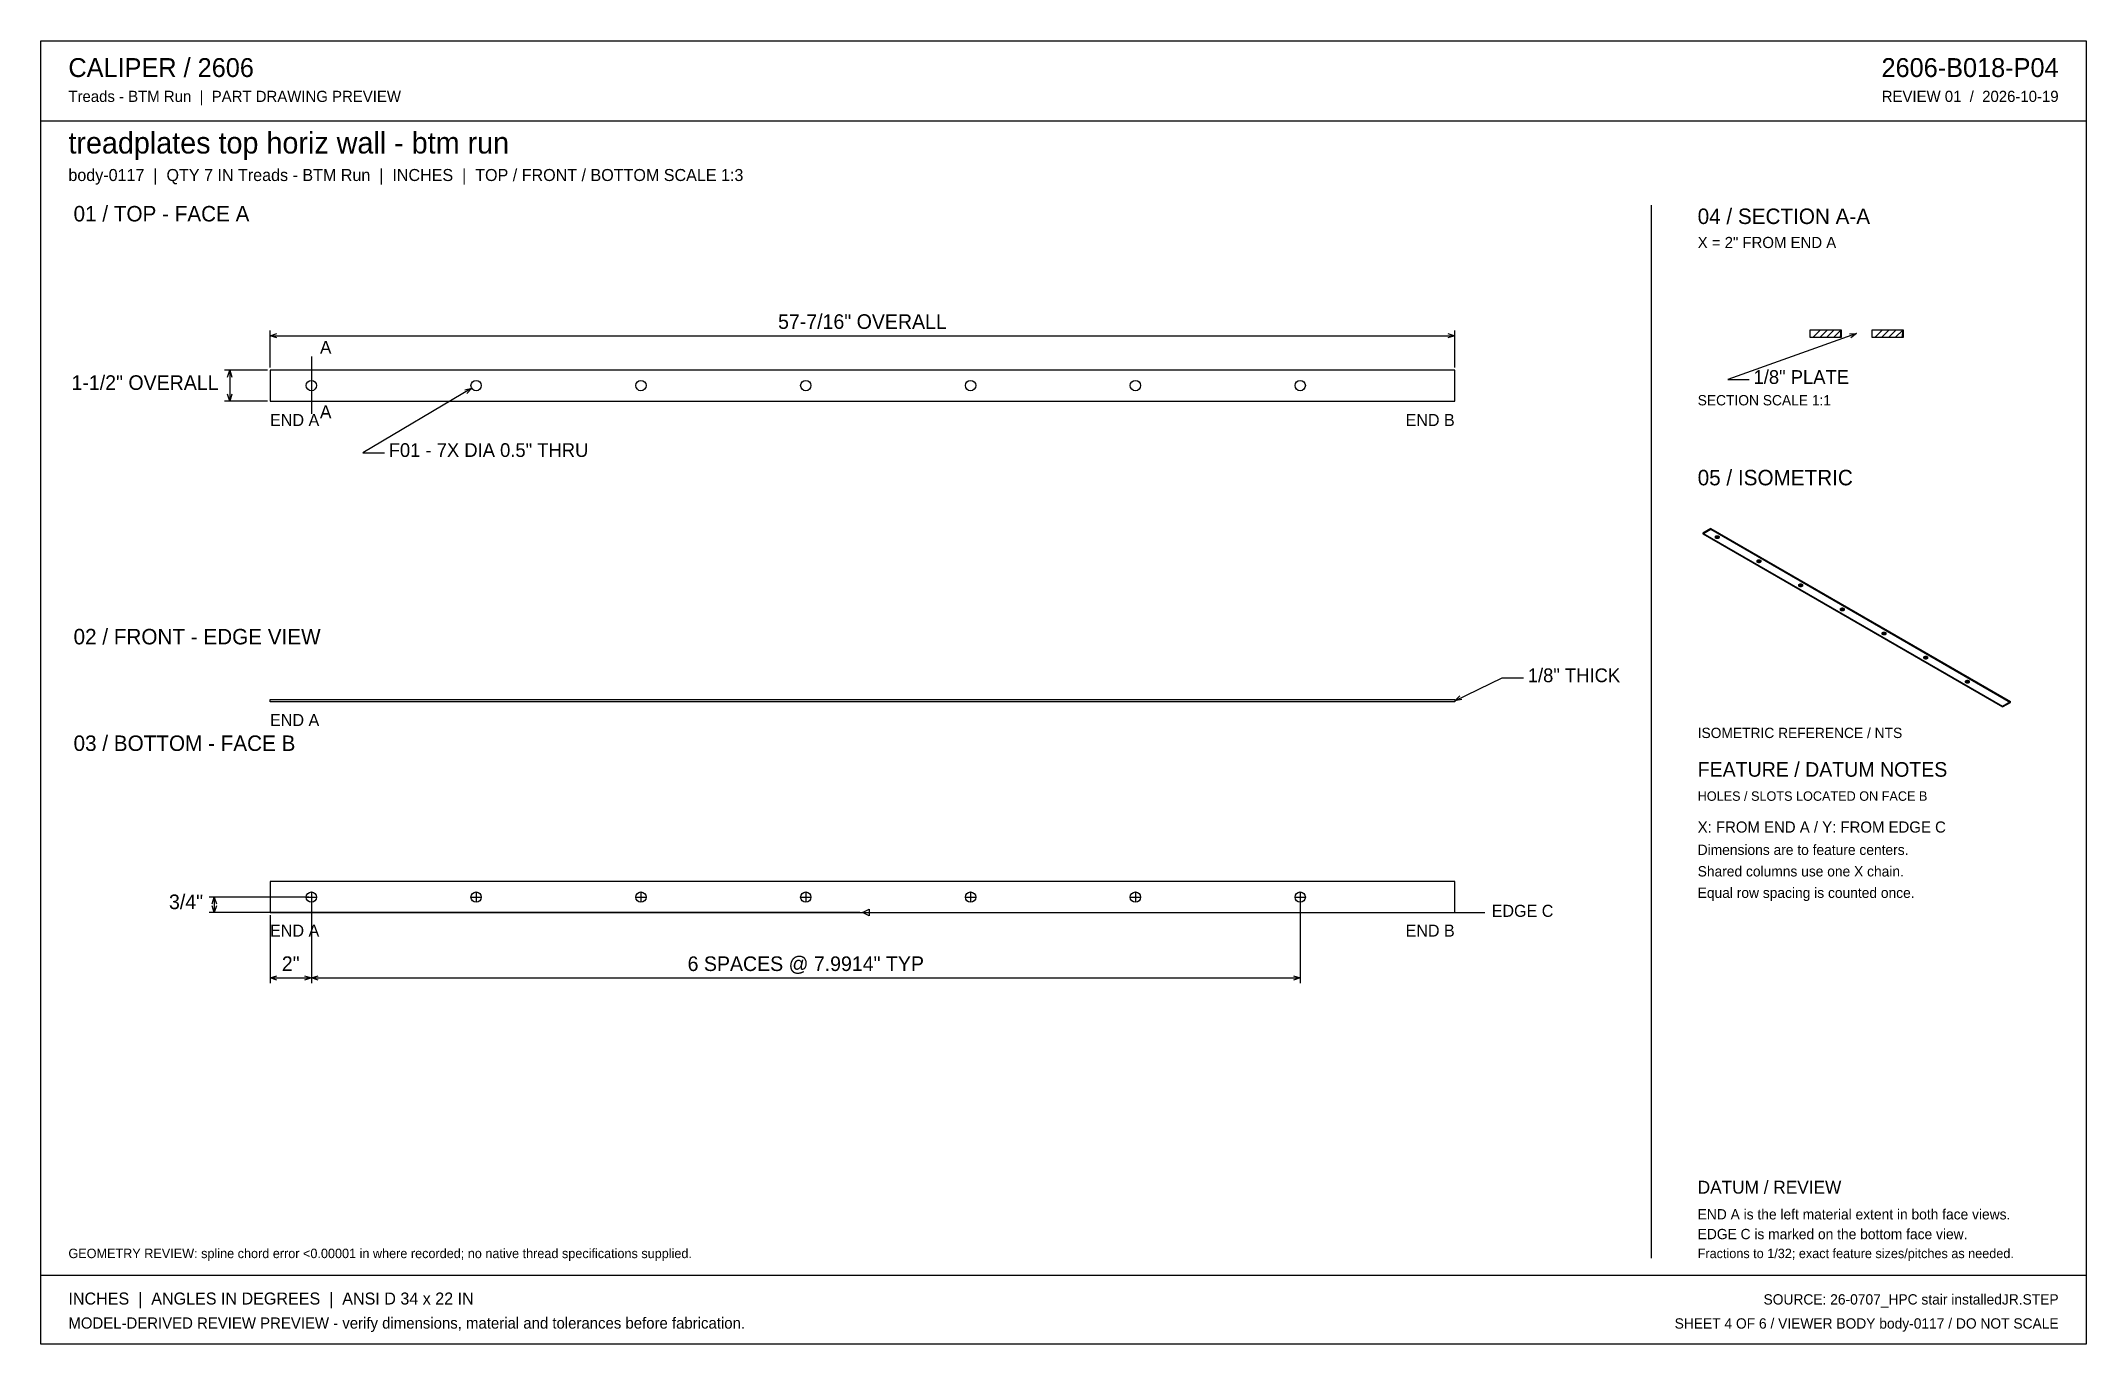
# Model space of a CAD drawing. Header units: inches. Extents: x 1.4 to 100.6, y 1.4 to 64.6.
import ezdxf
from ezdxf.enums import TextEntityAlignment as Align

# ---------------------------------------------------------------- set-up
doc = ezdxf.new("R2010")
doc.units = ezdxf.units.IN
doc.header["$MEASUREMENT"] = 0

msp = doc.modelspace()

# ---------------------------------------------------------------- texts
at = {"layer": 'ANNOTATION'}
for s, height, p in [('CALIPER / 2606', 0.91667, (2.75, 62.833)), ('Treads - BTM Run  |  PART DRAWING PREVIEW', 0.54167, (2.75, 61.625)), ('treadplates top horiz wall - btm run', 1.04167, (2.75, 59.125)), ('body-0117  |  QTY 7 IN Treads - BTM Run  |  INCHES  |  TOP / FRONT / BOTTOM SCALE 1:3', 0.58333, (2.75, 57.792)), ('01 / TOP - FACE A', 0.75, (3, 55.833)), ('04 / SECTION A-A', 0.75, (81.75, 55.708)), ('X = 2" FROM END A', 0.54167, (81.75, 54.542)), ('A', 0.625, (14.947, 49.417)), ('1/8" PLATE', 0.6667, (84.458, 47.958)), ('A', 0.625, (14.947, 46.292)), ('SECTION SCALE 1:1', 0.5, (81.75, 46.917)), ('END A', 0.5833, (12.53, 45.917)), ('F01 - 7X DIA 0.5" THRU', 0.66667, (18.28, 44.417)), ('05 / ISOMETRIC', 0.75, (81.75, 43.042)), ('02 / FRONT - EDGE VIEW', 0.75, (3, 35.333)), ('1/8" THICK', 0.6667, (73.512, 33.5)), ('END A', 0.5833, (12.53, 31.375)), ('03 / BOTTOM - FACE B', 0.75, (3, 30.167)), ('ISOMETRIC REFERENCE / NTS', 0.5, (81.75, 30.792)), ('FEATURE / DATUM NOTES', 0.70833, (81.75, 28.917)), ('HOLES / SLOTS LOCATED ON FACE B', 0.45833, (81.75, 27.75)), ('X: FROM END A / Y: FROM EDGE C', 0.54167, (81.75, 26.208)), ('Dimensions are to feature centers.', 0.5, (81.75, 25.125)), ('Shared columns use one X chain.', 0.5, (81.75, 24.083)), ('Equal row spacing is counted once.', 0.5, (81.75, 23.042)), ('EDGE C', 0.5833, (71.762, 22.125)), ('END A', 0.5833, (12.53, 21.167)), ('DATUM / REVIEW', 0.625, (81.75, 8.708)), ('END A is the left material extent in both face views.', 0.5, (81.75, 7.458)), ('EDGE C is marked on the bottom face view.', 0.5, (81.75, 6.5)), ('GEOMETRY REVIEW: spline chord error <0.00001 in where recorded; no native thread specifications supplied.', 0.458333, (2.75, 5.583)), ('Fractions to 1/32; exact feature sizes/pitches as needed.', 0.45833, (81.75, 5.583)), ('INCHES  |  ANGLES IN DEGREES  |  ANSI D 34 x 22 IN', 0.58333, (2.75, 3.333)), ('MODEL-DERIVED REVIEW PREVIEW - verify dimensions, material and tolerances before fabrication.', 0.54167, (2.75, 2.167))]:
    msp.add_text(s, height=height, dxfattribs=at).set_placement(p)
for s, height, p in [('2606-B018-P04', 0.91667, (99.25, 62.833)), ('REVIEW 01  /  2026-10-19', 0.54167, (99.25, 61.625)), ('1-1/2" OVERALL', 0.70833, (10.03, 47.667)), ('END B', 0.5833, (69.97, 45.917)), ('3/4"', 0.7083, (9.28, 22.5)), ('END B', 0.5833, (69.97, 21.167)), ('SOURCE: 26-0707_HPC stair installedJR.STEP', 0.5, (99.25, 3.333)), ('SHEET 4 OF 6 / VIEWER BODY body-0117 / DO NOT SCALE', 0.5, (99.25, 2.167))]:
    msp.add_text(s, height=height, dxfattribs=at).set_placement(p, align=Align.RIGHT)
for s, height, p in [('57-7/16" OVERALL', 0.70833, (41.25, 50.625)), ('2"', 0.7083, (13.53, 19.5)), ('6 SPACES @ 7.9914" TYP', 0.70833, (38.504, 19.5))]:
    msp.add_text(s, height=height, dxfattribs=at).set_placement(p, align=Align.CENTER)

# ---------------------------------------------------------------- linework, layer by layer
at = {"layer": 'ANNOTATION'}
for p, q in [((12.53, 48.75), (12.53, 50.542)), ((12.53, 50.292), (12.863, 50.396)), ((12.53, 50.292), (69.97, 50.292)), ((12.863, 50.188), (12.53, 50.292)), ((69.637, 50.396), (69.97, 50.292)), ((69.97, 50.292), (69.637, 50.188)), ((69.97, 48.75), (69.97, 50.542)), ((89.458, 50.396), (83.208, 48.167)), ((89.109, 50.382), (89.458, 50.396)), ((89.458, 50.396), (89.179, 50.186)), ((12.405, 48.625), (10.322, 48.625)), ((10.468, 48.292), (10.572, 48.625)), ((10.572, 48.625), (10.572, 47.125)), ((10.572, 48.625), (10.676, 48.292)), ((14.53, 49.292), (14.53, 46.5)), ((22.306, 47.748), (17.03, 44.625)), ((21.966, 47.668), (22.306, 47.748)), ((22.306, 47.748), (22.072, 47.488)), ((83.208, 48.167), (84.25, 48.167)), ((12.405, 47.125), (10.322, 47.125)), ((10.572, 47.125), (10.468, 47.458)), ((10.676, 47.458), (10.572, 47.125)), ((17.03, 44.625), (18.072, 44.625)), ((69.97, 32.604), (72.262, 33.708)), ((69.97, 32.604), (70.225, 32.843)), ((72.262, 33.708), (73.303, 33.708)), ((70.316, 32.655), (69.97, 32.604)), ((14.405, 23.083), (9.572, 23.083)), ((9.718, 22.75), (9.822, 23.083)), ((9.822, 23.083), (9.822, 22.333)), ((9.822, 23.083), (9.926, 22.75)), ((14.28, 23.083), (14.78, 23.083)), ((14.53, 23.333), (14.53, 22.833)), ((14.53, 22.958), (14.53, 18.917)), ((14.53, 22.958), (14.53, 18.917)), ((22.271, 23.083), (22.771, 23.083)), ((22.521, 23.333), (22.521, 22.833)), ((30.263, 23.083), (30.763, 23.083)), ((30.513, 23.333), (30.513, 22.833)), ((38.254, 23.083), (38.754, 23.083)), ((38.504, 23.333), (38.504, 22.833)), ((46.246, 23.083), (46.746, 23.083)), ((46.496, 23.333), (46.496, 22.833)), ((54.237, 23.083), (54.737, 23.083)), ((54.487, 23.333), (54.487, 22.833)), ((62.229, 23.083), (62.729, 23.083)), ((62.479, 23.333), (62.479, 22.833)), ((62.479, 22.958), (62.479, 18.917)), ((41.125, 22.333), (9.572, 22.333)), ((9.822, 22.333), (9.718, 22.667)), ((9.926, 22.667), (9.822, 22.333)), ((12.53, 22.208), (12.53, 18.917)), ((41.25, 22.333), (41.583, 22.5)), ((41.25, 22.333), (71.428, 22.333)), ((41.583, 22.167), (41.25, 22.333)), ((41.583, 22.5), (41.583, 22.167)), ((12.53, 19.167), (12.863, 19.271)), ((12.53, 19.167), (14.53, 19.167)), ((12.863, 19.062), (12.53, 19.167)), ((14.197, 19.271), (14.53, 19.167)), ((14.53, 19.167), (14.197, 19.062)), ((14.53, 19.167), (14.863, 19.271)), ((14.53, 19.167), (62.479, 19.167)), ((14.863, 19.062), (14.53, 19.167)), ((62.145, 19.271), (62.479, 19.167)), ((62.479, 19.167), (62.145, 19.062))]:
    msp.add_line(p, q, dxfattribs=at)
at = {"layer": 'OUTLINE'}
for p, q in [((1.417, 64.583), (100.583, 64.583)), ((1.417, 1.417), (1.417, 64.583)), ((100.583, 64.583), (100.583, 1.417)), ((1.417, 60.708), (100.583, 60.708)), ((79.5, 56.625), (79.5, 5.583)), ((87.208, 50.583), (88.708, 50.583)), ((87.208, 50.208), (87.208, 50.583)), ((87.333, 50.208), (87.708, 50.583)), ((87.667, 50.208), (88.042, 50.583)), ((88, 50.208), (88.375, 50.583)), ((88.333, 50.208), (88.708, 50.583)), ((88.667, 50.208), (88.708, 50.583)), ((88.708, 50.583), (88.708, 50.208)), ((90.208, 50.583), (91.708, 50.583)), ((90.208, 50.208), (90.208, 50.583)), ((90.333, 50.208), (90.708, 50.583)), ((90.667, 50.208), (91.042, 50.583)), ((91, 50.208), (91.375, 50.583)), ((91.333, 50.208), (91.708, 50.583)), ((91.667, 50.208), (91.708, 50.583)), ((91.708, 50.583), (91.708, 50.208)), ((88.708, 50.208), (87.208, 50.208)), ((91.708, 50.208), (90.208, 50.208)), ((69.97, 48.625), (12.53, 48.625)), ((12.53, 48.625), (12.53, 47.125)), ((69.97, 47.125), (69.97, 48.625)), ((12.53, 47.125), (69.97, 47.125)), ((82.38, 40.949), (82, 40.73)), ((82, 40.694), (82.38, 40.913)), ((82, 40.73), (96.537, 32.337)), ((82, 40.73), (82, 40.694)), ((82, 40.694), (96.537, 32.301)), ((82.38, 40.949), (96.917, 32.556)), ((82.38, 40.913), (82.38, 40.949)), ((82.38, 40.913), (96.917, 32.52)), ((82.606, 40.548), (82.607, 40.55)), ((82.607, 40.545), (82.606, 40.548)), ((82.606, 40.511), (82.607, 40.514)), ((82.607, 40.509), (82.606, 40.511)), ((82.607, 40.555), (82.608, 40.558)), ((82.607, 40.553), (82.607, 40.555)), ((82.607, 40.55), (82.607, 40.553)), ((82.607, 40.543), (82.607, 40.545)), ((82.607, 40.54), (82.607, 40.543)), ((82.608, 40.538), (82.607, 40.54)), ((82.607, 40.519), (82.608, 40.521)), ((82.607, 40.516), (82.607, 40.519)), ((82.607, 40.514), (82.607, 40.516)), ((82.607, 40.506), (82.607, 40.509)), ((82.607, 40.504), (82.607, 40.506)), ((82.608, 40.501), (82.607, 40.504)), ((82.608, 40.558), (82.609, 40.56)), ((82.609, 40.535), (82.608, 40.538)), ((82.608, 40.521), (82.609, 40.524)), ((82.609, 40.499), (82.608, 40.501)), ((82.609, 40.56), (82.61, 40.563)), ((82.61, 40.533), (82.609, 40.535)), ((82.609, 40.524), (82.61, 40.526)), ((82.61, 40.496), (82.609, 40.499)), ((82.61, 40.563), (82.612, 40.565)), ((82.612, 40.53), (82.61, 40.533)), ((82.61, 40.526), (82.612, 40.529)), ((82.612, 40.494), (82.61, 40.496)), ((82.612, 40.565), (82.613, 40.567)), ((82.612, 40.529), (82.613, 40.531)), ((82.613, 40.528), (82.612, 40.53)), ((82.613, 40.491), (82.612, 40.494)), ((82.613, 40.567), (82.615, 40.57)), ((82.613, 40.531), (82.615, 40.533)), ((82.615, 40.526), (82.613, 40.528)), ((82.615, 40.489), (82.613, 40.491)), ((82.615, 40.57), (82.617, 40.572)), ((82.615, 40.533), (82.617, 40.535)), ((82.617, 40.523), (82.615, 40.526)), ((82.617, 40.487), (82.615, 40.489)), ((82.617, 40.572), (82.619, 40.574)), ((82.617, 40.535), (82.619, 40.538)), ((82.619, 40.521), (82.617, 40.523)), ((82.619, 40.485), (82.617, 40.487)), ((82.619, 40.574), (82.622, 40.576)), ((82.619, 40.538), (82.622, 40.54)), ((82.622, 40.519), (82.619, 40.521)), ((82.622, 40.482), (82.619, 40.485)), ((82.622, 40.576), (82.624, 40.578)), ((82.622, 40.54), (82.624, 40.542)), ((82.624, 40.517), (82.622, 40.519)), ((82.624, 40.48), (82.622, 40.482)), ((82.624, 40.578), (82.627, 40.58)), ((82.624, 40.542), (82.627, 40.544)), ((82.627, 40.515), (82.624, 40.517)), ((82.627, 40.478), (82.624, 40.48)), ((82.627, 40.58), (82.63, 40.582)), ((82.627, 40.544), (82.63, 40.546)), ((82.63, 40.513), (82.627, 40.515)), ((82.63, 40.476), (82.627, 40.478)), ((82.63, 40.582), (82.633, 40.584)), ((82.63, 40.546), (82.633, 40.548)), ((82.633, 40.511), (82.63, 40.513)), ((82.633, 40.475), (82.63, 40.476)), ((82.633, 40.584), (82.636, 40.586)), ((82.633, 40.548), (82.636, 40.549)), ((82.633, 40.475), (82.633, 40.511)), ((82.636, 40.509), (82.633, 40.511)), ((82.636, 40.473), (82.633, 40.475)), ((82.636, 40.586), (82.639, 40.588)), ((82.636, 40.549), (82.639, 40.551)), ((82.639, 40.508), (82.636, 40.509)), ((82.639, 40.471), (82.636, 40.473)), ((82.639, 40.588), (82.643, 40.589)), ((82.639, 40.551), (82.643, 40.553)), ((82.643, 40.506), (82.639, 40.508)), ((82.643, 40.47), (82.639, 40.471)), ((82.643, 40.589), (82.646, 40.591)), ((82.643, 40.553), (82.646, 40.554)), ((82.646, 40.505), (82.643, 40.506)), ((82.646, 40.468), (82.643, 40.47)), ((82.646, 40.591), (82.65, 40.592)), ((82.646, 40.554), (82.65, 40.555)), ((82.65, 40.503), (82.646, 40.505)), ((82.65, 40.467), (82.646, 40.468)), ((82.65, 40.592), (82.654, 40.593)), ((82.65, 40.555), (82.654, 40.557)), ((82.654, 40.502), (82.65, 40.503)), ((82.654, 40.466), (82.65, 40.467)), ((82.654, 40.593), (82.658, 40.594)), ((82.654, 40.557), (82.658, 40.558)), ((82.658, 40.501), (82.654, 40.502)), ((82.658, 40.464), (82.654, 40.466)), ((82.658, 40.594), (82.662, 40.595)), ((82.658, 40.558), (82.662, 40.559)), ((82.662, 40.5), (82.658, 40.501)), ((82.662, 40.463), (82.658, 40.464)), ((82.662, 40.595), (82.666, 40.596)), ((82.662, 40.559), (82.666, 40.56)), ((82.666, 40.499), (82.662, 40.5)), ((82.666, 40.462), (82.662, 40.463)), ((82.666, 40.596), (82.67, 40.597)), ((82.666, 40.56), (82.67, 40.561)), ((82.67, 40.498), (82.666, 40.499)), ((82.67, 40.462), (82.666, 40.462)), ((82.67, 40.597), (82.674, 40.598)), ((82.67, 40.561), (82.674, 40.561)), ((82.674, 40.498), (82.67, 40.498)), ((82.674, 40.461), (82.67, 40.462)), ((82.674, 40.598), (82.679, 40.598)), ((82.674, 40.561), (82.679, 40.562)), ((82.679, 40.497), (82.674, 40.498)), ((82.679, 40.46), (82.674, 40.461)), ((82.679, 40.598), (82.683, 40.599)), ((82.679, 40.562), (82.683, 40.562)), ((82.683, 40.497), (82.679, 40.497)), ((82.683, 40.46), (82.679, 40.46)), ((82.683, 40.599), (82.687, 40.599)), ((82.683, 40.562), (82.687, 40.563)), ((82.687, 40.496), (82.683, 40.497)), ((82.687, 40.46), (82.683, 40.46)), ((82.687, 40.599), (82.692, 40.599)), ((82.687, 40.563), (82.692, 40.563)), ((82.692, 40.496), (82.687, 40.496)), ((82.692, 40.459), (82.687, 40.46)), ((82.692, 40.599), (82.696, 40.599)), ((82.692, 40.563), (82.696, 40.563)), ((82.696, 40.496), (82.692, 40.496)), ((82.696, 40.459), (82.692, 40.459)), ((82.696, 40.599), (82.7, 40.599)), ((82.696, 40.563), (82.7, 40.563)), ((82.7, 40.496), (82.696, 40.496)), ((82.7, 40.459), (82.696, 40.459)), ((82.7, 40.599), (82.705, 40.599)), ((82.7, 40.563), (82.705, 40.563)), ((82.705, 40.496), (82.7, 40.496)), ((82.705, 40.46), (82.7, 40.459)), ((82.705, 40.599), (82.709, 40.599)), ((82.705, 40.563), (82.709, 40.562)), ((82.709, 40.497), (82.705, 40.496)), ((82.709, 40.46), (82.705, 40.46)), ((82.709, 40.599), (82.713, 40.598)), ((82.709, 40.562), (82.713, 40.562)), ((82.713, 40.497), (82.709, 40.497)), ((82.713, 40.46), (82.709, 40.46)), ((82.713, 40.598), (82.718, 40.598)), ((82.713, 40.562), (82.718, 40.561)), ((82.718, 40.498), (82.713, 40.497)), ((82.718, 40.461), (82.713, 40.46)), ((82.718, 40.598), (82.722, 40.597)), ((82.718, 40.561), (82.722, 40.561)), ((82.722, 40.498), (82.718, 40.498)), ((82.722, 40.462), (82.718, 40.461)), ((82.722, 40.597), (82.726, 40.596)), ((82.722, 40.561), (82.726, 40.56)), ((82.726, 40.499), (82.722, 40.498)), ((82.726, 40.462), (82.722, 40.462)), ((82.726, 40.596), (82.73, 40.595)), ((82.726, 40.56), (82.73, 40.559)), ((82.73, 40.5), (82.726, 40.499)), ((82.73, 40.463), (82.726, 40.462)), ((82.73, 40.595), (82.734, 40.594)), ((82.73, 40.559), (82.734, 40.558)), ((82.734, 40.501), (82.73, 40.5)), ((82.734, 40.464), (82.73, 40.463)), ((82.734, 40.594), (82.738, 40.593)), ((82.734, 40.558), (82.738, 40.557)), ((82.738, 40.502), (82.734, 40.501)), ((82.738, 40.466), (82.734, 40.464)), ((82.738, 40.593), (82.742, 40.592)), ((82.738, 40.557), (82.742, 40.555)), ((82.742, 40.503), (82.738, 40.502)), ((82.742, 40.467), (82.738, 40.466)), ((82.742, 40.592), (82.746, 40.591)), ((82.742, 40.555), (82.746, 40.554)), ((82.746, 40.505), (82.742, 40.503)), ((82.746, 40.468), (82.742, 40.467)), ((82.746, 40.591), (82.749, 40.589)), ((82.746, 40.554), (82.749, 40.553)), ((82.749, 40.506), (82.746, 40.505)), ((82.749, 40.47), (82.746, 40.468)), ((82.749, 40.589), (82.753, 40.588)), ((82.749, 40.553), (82.753, 40.551)), ((82.753, 40.508), (82.749, 40.506)), ((82.753, 40.471), (82.749, 40.47)), ((82.753, 40.588), (82.756, 40.586)), ((82.753, 40.551), (82.756, 40.549)), ((82.756, 40.509), (82.753, 40.508)), ((82.756, 40.473), (82.753, 40.471)), ((82.756, 40.586), (82.759, 40.584)), ((82.756, 40.549), (82.759, 40.548)), ((82.759, 40.511), (82.756, 40.509)), ((82.759, 40.475), (82.756, 40.473)), ((82.759, 40.548), (82.759, 40.584)), ((82.759, 40.584), (82.762, 40.582)), ((82.759, 40.548), (82.762, 40.546)), ((82.762, 40.513), (82.759, 40.511)), ((82.762, 40.476), (82.759, 40.475)), ((82.762, 40.582), (82.765, 40.58)), ((82.762, 40.546), (82.765, 40.544)), ((82.765, 40.515), (82.762, 40.513)), ((82.765, 40.478), (82.762, 40.476)), ((82.765, 40.58), (82.768, 40.578)), ((82.765, 40.544), (82.768, 40.542)), ((82.768, 40.517), (82.765, 40.515)), ((82.768, 40.48), (82.765, 40.478)), ((82.768, 40.578), (82.77, 40.576)), ((82.768, 40.542), (82.77, 40.54)), ((82.77, 40.519), (82.768, 40.517)), ((82.77, 40.482), (82.768, 40.48)), ((82.77, 40.576), (82.773, 40.574)), ((82.77, 40.54), (82.773, 40.538)), ((82.773, 40.521), (82.77, 40.519)), ((82.773, 40.485), (82.77, 40.482)), ((82.773, 40.574), (82.775, 40.572)), ((82.773, 40.538), (82.775, 40.535)), ((82.775, 40.523), (82.773, 40.521)), ((82.775, 40.487), (82.773, 40.485)), ((82.775, 40.572), (82.777, 40.57)), ((82.775, 40.535), (82.777, 40.533)), ((82.777, 40.526), (82.775, 40.523)), ((82.777, 40.489), (82.775, 40.487)), ((82.777, 40.57), (82.779, 40.567)), ((82.777, 40.533), (82.779, 40.531)), ((82.779, 40.528), (82.777, 40.526)), ((82.779, 40.491), (82.777, 40.489)), ((82.779, 40.567), (82.78, 40.565)), ((82.779, 40.531), (82.78, 40.529)), ((82.78, 40.53), (82.779, 40.528)), ((82.78, 40.494), (82.779, 40.491)), ((82.78, 40.565), (82.782, 40.563)), ((82.782, 40.533), (82.78, 40.53)), ((82.78, 40.529), (82.782, 40.526)), ((82.782, 40.496), (82.78, 40.494)), ((82.782, 40.563), (82.783, 40.56)), ((82.783, 40.535), (82.782, 40.533)), ((82.782, 40.526), (82.783, 40.524)), ((82.783, 40.499), (82.782, 40.496)), ((82.783, 40.56), (82.784, 40.558)), ((82.784, 40.538), (82.783, 40.535)), ((82.783, 40.524), (82.784, 40.521)), ((82.784, 40.501), (82.783, 40.499)), ((82.784, 40.558), (82.784, 40.555)), ((82.784, 40.555), (82.785, 40.553)), ((82.785, 40.543), (82.784, 40.54)), ((82.784, 40.54), (82.784, 40.538)), ((82.784, 40.521), (82.784, 40.519)), ((82.784, 40.519), (82.785, 40.516)), ((82.785, 40.506), (82.784, 40.504)), ((82.784, 40.504), (82.784, 40.501)), ((82.785, 40.553), (82.785, 40.55)), ((82.785, 40.55), (82.785, 40.548)), ((82.785, 40.548), (82.785, 40.545)), ((82.785, 40.545), (82.785, 40.543)), ((82.785, 40.516), (82.785, 40.514)), ((82.785, 40.514), (82.785, 40.511)), ((82.785, 40.511), (82.785, 40.509)), ((82.785, 40.509), (82.785, 40.506)), ((84.629, 39.385), (84.63, 39.387)), ((84.629, 39.382), (84.629, 39.385)), ((84.629, 39.38), (84.629, 39.382)), ((84.629, 39.377), (84.629, 39.38)), ((84.629, 39.375), (84.629, 39.377)), ((84.63, 39.372), (84.629, 39.375)), ((84.629, 39.348), (84.63, 39.351)), ((84.629, 39.346), (84.629, 39.348)), ((84.629, 39.343), (84.629, 39.346)), ((84.629, 39.341), (84.629, 39.343)), ((84.629, 39.338), (84.629, 39.341)), ((84.63, 39.336), (84.629, 39.338)), ((84.63, 39.387), (84.631, 39.39)), ((84.631, 39.37), (84.63, 39.372)), ((84.63, 39.351), (84.631, 39.353)), ((84.631, 39.333), (84.63, 39.336)), ((84.631, 39.39), (84.632, 39.392)), ((84.632, 39.367), (84.631, 39.37)), ((84.631, 39.353), (84.632, 39.356)), ((84.632, 39.331), (84.631, 39.333)), ((84.632, 39.392), (84.633, 39.395)), ((84.633, 39.365), (84.632, 39.367)), ((84.632, 39.356), (84.633, 39.358)), ((84.633, 39.328), (84.632, 39.331)), ((84.633, 39.395), (84.634, 39.397)), ((84.634, 39.363), (84.633, 39.365)), ((84.633, 39.358), (84.634, 39.361)), ((84.634, 39.326), (84.633, 39.328)), ((84.634, 39.397), (84.636, 39.4)), ((84.634, 39.361), (84.636, 39.363)), ((84.636, 39.36), (84.634, 39.363)), ((84.636, 39.324), (84.634, 39.326)), ((84.636, 39.4), (84.638, 39.402)), ((84.636, 39.363), (84.638, 39.365)), ((84.638, 39.358), (84.636, 39.36)), ((84.638, 39.321), (84.636, 39.324)), ((84.638, 39.402), (84.64, 39.404)), ((84.638, 39.365), (84.64, 39.368)), ((84.64, 39.356), (84.638, 39.358)), ((84.64, 39.319), (84.638, 39.321)), ((84.64, 39.404), (84.642, 39.406)), ((84.64, 39.368), (84.642, 39.37)), ((84.642, 39.353), (84.64, 39.356)), ((84.642, 39.317), (84.64, 39.319)), ((84.642, 39.406), (84.644, 39.409)), ((84.642, 39.37), (84.644, 39.372)), ((84.644, 39.351), (84.642, 39.353)), ((84.644, 39.315), (84.642, 39.317)), ((84.644, 39.409), (84.647, 39.411)), ((84.644, 39.372), (84.647, 39.374)), ((84.647, 39.349), (84.644, 39.351)), ((84.647, 39.313), (84.644, 39.315)), ((84.647, 39.411), (84.649, 39.413)), ((84.647, 39.374), (84.649, 39.376)), ((84.649, 39.347), (84.647, 39.349)), ((84.649, 39.311), (84.647, 39.313)), ((84.649, 39.413), (84.652, 39.415)), ((84.649, 39.376), (84.652, 39.378)), ((84.652, 39.345), (84.649, 39.347)), ((84.652, 39.309), (84.649, 39.311)), ((84.652, 39.415), (84.655, 39.416)), ((84.652, 39.378), (84.655, 39.38)), ((84.655, 39.343), (84.652, 39.345)), ((84.655, 39.307), (84.652, 39.309)), ((84.655, 39.416), (84.658, 39.418)), ((84.655, 39.38), (84.658, 39.382)), ((84.658, 39.342), (84.655, 39.343)), ((84.655, 39.307), (84.655, 39.343)), ((84.658, 39.305), (84.655, 39.307)), ((84.658, 39.418), (84.662, 39.42)), ((84.658, 39.382), (84.662, 39.383)), ((84.662, 39.34), (84.658, 39.342)), ((84.662, 39.303), (84.658, 39.305)), ((84.662, 39.42), (84.665, 39.421)), ((84.662, 39.383), (84.665, 39.385)), ((84.665, 39.338), (84.662, 39.34)), ((84.665, 39.302), (84.662, 39.303)), ((84.665, 39.421), (84.669, 39.423)), ((84.665, 39.385), (84.669, 39.386)), ((84.669, 39.337), (84.665, 39.338)), ((84.669, 39.3), (84.665, 39.302)), ((84.669, 39.423), (84.672, 39.424)), ((84.669, 39.386), (84.672, 39.388)), ((84.672, 39.336), (84.669, 39.337)), ((84.672, 39.299), (84.669, 39.3)), ((84.672, 39.424), (84.676, 39.425)), ((84.672, 39.388), (84.676, 39.389)), ((84.676, 39.334), (84.672, 39.336)), ((84.676, 39.298), (84.672, 39.299)), ((84.676, 39.425), (84.68, 39.427)), ((84.676, 39.389), (84.68, 39.39)), ((84.68, 39.333), (84.676, 39.334)), ((84.68, 39.297), (84.676, 39.298)), ((84.68, 39.427), (84.684, 39.428)), ((84.68, 39.39), (84.684, 39.391)), ((84.684, 39.332), (84.68, 39.333)), ((84.684, 39.296), (84.68, 39.297)), ((84.684, 39.428), (84.688, 39.429)), ((84.684, 39.391), (84.688, 39.392)), ((84.688, 39.331), (84.684, 39.332)), ((84.688, 39.295), (84.684, 39.296)), ((84.688, 39.429), (84.692, 39.429)), ((84.688, 39.392), (84.692, 39.393)), ((84.692, 39.33), (84.688, 39.331)), ((84.692, 39.294), (84.688, 39.295)), ((84.692, 39.429), (84.697, 39.43)), ((84.692, 39.393), (84.697, 39.393)), ((84.697, 39.33), (84.692, 39.33)), ((84.697, 39.293), (84.692, 39.294)), ((84.697, 39.43), (84.701, 39.431)), ((84.697, 39.393), (84.701, 39.394)), ((84.701, 39.329), (84.697, 39.33)), ((84.701, 39.293), (84.697, 39.293)), ((84.701, 39.431), (84.705, 39.431)), ((84.701, 39.394), (84.705, 39.394)), ((84.705, 39.329), (84.701, 39.329)), ((84.705, 39.292), (84.701, 39.293)), ((84.705, 39.431), (84.71, 39.431)), ((84.705, 39.394), (84.71, 39.395)), ((84.71, 39.328), (84.705, 39.329)), ((84.71, 39.292), (84.705, 39.292)), ((84.71, 39.431), (84.714, 39.432)), ((84.71, 39.395), (84.714, 39.395)), ((84.714, 39.328), (84.71, 39.328)), ((84.714, 39.292), (84.71, 39.292)), ((84.714, 39.432), (84.718, 39.432)), ((84.714, 39.395), (84.718, 39.395)), ((84.718, 39.328), (84.714, 39.328)), ((84.718, 39.292), (84.714, 39.292)), ((84.718, 39.432), (84.723, 39.432)), ((84.718, 39.395), (84.723, 39.395)), ((84.723, 39.328), (84.718, 39.328)), ((84.723, 39.292), (84.718, 39.292)), ((84.723, 39.432), (84.727, 39.431)), ((84.723, 39.395), (84.727, 39.395)), ((84.727, 39.328), (84.723, 39.328)), ((84.727, 39.292), (84.723, 39.292)), ((84.727, 39.431), (84.732, 39.431)), ((84.727, 39.395), (84.732, 39.394)), ((84.732, 39.329), (84.727, 39.328)), ((84.732, 39.292), (84.727, 39.292)), ((84.732, 39.431), (84.736, 39.431)), ((84.732, 39.394), (84.736, 39.394)), ((84.736, 39.329), (84.732, 39.329)), ((84.736, 39.293), (84.732, 39.292)), ((84.736, 39.431), (84.74, 39.43)), ((84.736, 39.394), (84.74, 39.393)), ((84.74, 39.33), (84.736, 39.329)), ((84.74, 39.293), (84.736, 39.293)), ((84.74, 39.43), (84.744, 39.429)), ((84.74, 39.393), (84.744, 39.393)), ((84.744, 39.33), (84.74, 39.33)), ((84.744, 39.294), (84.74, 39.293)), ((84.744, 39.429), (84.749, 39.429)), ((84.744, 39.393), (84.749, 39.392)), ((84.749, 39.331), (84.744, 39.33)), ((84.749, 39.295), (84.744, 39.294)), ((84.749, 39.429), (84.753, 39.428)), ((84.749, 39.392), (84.753, 39.391)), ((84.753, 39.332), (84.749, 39.331)), ((84.753, 39.296), (84.749, 39.295)), ((84.753, 39.428), (84.757, 39.427)), ((84.753, 39.391), (84.757, 39.39)), ((84.757, 39.333), (84.753, 39.332)), ((84.757, 39.297), (84.753, 39.296)), ((84.757, 39.427), (84.761, 39.425)), ((84.757, 39.39), (84.761, 39.389)), ((84.761, 39.334), (84.757, 39.333)), ((84.761, 39.298), (84.757, 39.297)), ((84.761, 39.425), (84.764, 39.424)), ((84.761, 39.389), (84.764, 39.388)), ((84.764, 39.336), (84.761, 39.334)), ((84.764, 39.299), (84.761, 39.298)), ((84.764, 39.424), (84.768, 39.423)), ((84.764, 39.388), (84.768, 39.386)), ((84.768, 39.337), (84.764, 39.336)), ((84.768, 39.3), (84.764, 39.299)), ((84.768, 39.423), (84.772, 39.421)), ((84.768, 39.386), (84.772, 39.385)), ((84.772, 39.338), (84.768, 39.337)), ((84.772, 39.302), (84.768, 39.3)), ((84.772, 39.421), (84.775, 39.42)), ((84.772, 39.385), (84.775, 39.383)), ((84.775, 39.34), (84.772, 39.338)), ((84.775, 39.303), (84.772, 39.302)), ((84.775, 39.42), (84.779, 39.418)), ((84.775, 39.383), (84.779, 39.382)), ((84.779, 39.342), (84.775, 39.34)), ((84.779, 39.305), (84.775, 39.303)), ((84.779, 39.418), (84.782, 39.416)), ((84.779, 39.382), (84.782, 39.38)), ((84.782, 39.343), (84.779, 39.342)), ((84.782, 39.307), (84.779, 39.305)), ((84.782, 39.38), (84.782, 39.416)), ((84.782, 39.416), (84.785, 39.415)), ((84.782, 39.38), (84.785, 39.378)), ((84.785, 39.345), (84.782, 39.343)), ((84.785, 39.309), (84.782, 39.307)), ((84.785, 39.415), (84.788, 39.413)), ((84.785, 39.378), (84.788, 39.376)), ((84.788, 39.347), (84.785, 39.345)), ((84.788, 39.311), (84.785, 39.309)), ((84.788, 39.413), (84.79, 39.411)), ((84.788, 39.376), (84.79, 39.374)), ((84.79, 39.349), (84.788, 39.347)), ((84.79, 39.313), (84.788, 39.311)), ((84.79, 39.411), (84.793, 39.409)), ((84.79, 39.374), (84.793, 39.372)), ((84.793, 39.351), (84.79, 39.349)), ((84.793, 39.315), (84.79, 39.313)), ((84.793, 39.409), (84.795, 39.406)), ((84.793, 39.372), (84.795, 39.37)), ((84.795, 39.353), (84.793, 39.351)), ((84.795, 39.317), (84.793, 39.315)), ((84.795, 39.406), (84.797, 39.404)), ((84.795, 39.37), (84.797, 39.368)), ((84.797, 39.356), (84.795, 39.353)), ((84.797, 39.319), (84.795, 39.317)), ((84.797, 39.404), (84.799, 39.402)), ((84.797, 39.368), (84.799, 39.365)), ((84.799, 39.358), (84.797, 39.356)), ((84.799, 39.321), (84.797, 39.319)), ((84.799, 39.402), (84.801, 39.4)), ((84.799, 39.365), (84.801, 39.363)), ((84.801, 39.36), (84.799, 39.358)), ((84.801, 39.324), (84.799, 39.321)), ((84.801, 39.4), (84.803, 39.397)), ((84.803, 39.363), (84.801, 39.36)), ((84.801, 39.363), (84.803, 39.361)), ((84.803, 39.326), (84.801, 39.324)), ((84.803, 39.397), (84.804, 39.395)), ((84.804, 39.365), (84.803, 39.363)), ((84.803, 39.361), (84.804, 39.358)), ((84.804, 39.328), (84.803, 39.326)), ((84.804, 39.395), (84.805, 39.392)), ((84.805, 39.367), (84.804, 39.365)), ((84.804, 39.358), (84.805, 39.356)), ((84.805, 39.331), (84.804, 39.328)), ((84.805, 39.392), (84.806, 39.39)), ((84.806, 39.37), (84.805, 39.367)), ((84.805, 39.356), (84.806, 39.353)), ((84.806, 39.333), (84.805, 39.331)), ((84.806, 39.39), (84.807, 39.387)), ((84.807, 39.372), (84.806, 39.37)), ((84.806, 39.353), (84.807, 39.351)), ((84.807, 39.336), (84.806, 39.333)), ((84.807, 39.387), (84.808, 39.385)), ((84.808, 39.375), (84.807, 39.372)), ((84.807, 39.351), (84.808, 39.348)), ((84.808, 39.338), (84.807, 39.336)), ((84.808, 39.385), (84.808, 39.382)), ((84.808, 39.382), (84.808, 39.38)), ((84.808, 39.38), (84.808, 39.377)), ((84.808, 39.377), (84.808, 39.375)), ((84.808, 39.348), (84.808, 39.346)), ((84.808, 39.346), (84.808, 39.343)), ((84.808, 39.343), (84.808, 39.341)), ((84.808, 39.341), (84.808, 39.338)), ((86.651, 38.212), (86.652, 38.215)), ((86.652, 38.21), (86.651, 38.212)), ((86.651, 38.176), (86.652, 38.178)), ((86.652, 38.173), (86.651, 38.176)), ((86.652, 38.22), (86.653, 38.222)), ((86.652, 38.217), (86.652, 38.22)), ((86.652, 38.215), (86.652, 38.217)), ((86.652, 38.207), (86.652, 38.21)), ((86.652, 38.205), (86.652, 38.207)), ((86.653, 38.202), (86.652, 38.205)), ((86.652, 38.183), (86.653, 38.186)), ((86.652, 38.181), (86.652, 38.183)), ((86.652, 38.178), (86.652, 38.181)), ((86.652, 38.171), (86.652, 38.173)), ((86.652, 38.168), (86.652, 38.171)), ((86.653, 38.166), (86.652, 38.168)), ((86.653, 38.222), (86.654, 38.225)), ((86.654, 38.2), (86.653, 38.202)), ((86.653, 38.186), (86.654, 38.188)), ((86.654, 38.163), (86.653, 38.166)), ((86.654, 38.225), (86.655, 38.227)), ((86.655, 38.197), (86.654, 38.2)), ((86.654, 38.188), (86.655, 38.191)), ((86.655, 38.161), (86.654, 38.163)), ((86.655, 38.227), (86.657, 38.23)), ((86.657, 38.195), (86.655, 38.197)), ((86.655, 38.191), (86.657, 38.193)), ((86.657, 38.158), (86.655, 38.161)), ((86.657, 38.23), (86.658, 38.232)), ((86.658, 38.192), (86.657, 38.195)), ((86.657, 38.193), (86.658, 38.195)), ((86.658, 38.156), (86.657, 38.158)), ((86.658, 38.232), (86.66, 38.234)), ((86.658, 38.195), (86.66, 38.198)), ((86.66, 38.19), (86.658, 38.192)), ((86.66, 38.154), (86.658, 38.156)), ((86.66, 38.234), (86.662, 38.237)), ((86.66, 38.198), (86.662, 38.2)), ((86.662, 38.188), (86.66, 38.19)), ((86.662, 38.151), (86.66, 38.154)), ((86.662, 38.237), (86.664, 38.239)), ((86.662, 38.2), (86.664, 38.202)), ((86.664, 38.186), (86.662, 38.188)), ((86.664, 38.149), (86.662, 38.151)), ((86.664, 38.239), (86.667, 38.241)), ((86.664, 38.202), (86.667, 38.204)), ((86.667, 38.183), (86.664, 38.186)), ((86.667, 38.147), (86.664, 38.149)), ((86.667, 38.241), (86.669, 38.243)), ((86.667, 38.204), (86.669, 38.206)), ((86.669, 38.181), (86.667, 38.183)), ((86.669, 38.145), (86.667, 38.147)), ((86.669, 38.243), (86.672, 38.245)), ((86.669, 38.206), (86.672, 38.208)), ((86.672, 38.179), (86.669, 38.181)), ((86.672, 38.143), (86.669, 38.145)), ((86.672, 38.245), (86.675, 38.247)), ((86.672, 38.208), (86.675, 38.21)), ((86.675, 38.177), (86.672, 38.179)), ((86.675, 38.141), (86.672, 38.143)), ((86.675, 38.247), (86.678, 38.249)), ((86.675, 38.21), (86.678, 38.212)), ((86.678, 38.176), (86.675, 38.177)), ((86.678, 38.139), (86.675, 38.141)), ((86.678, 38.249), (86.681, 38.25)), ((86.678, 38.212), (86.681, 38.214)), ((86.678, 38.139), (86.678, 38.176)), ((86.681, 38.174), (86.678, 38.176)), ((86.681, 38.137), (86.678, 38.139)), ((86.681, 38.25), (86.684, 38.252)), ((86.681, 38.214), (86.684, 38.216)), ((86.684, 38.172), (86.681, 38.174)), ((86.684, 38.136), (86.681, 38.137)), ((86.684, 38.252), (86.688, 38.254)), ((86.684, 38.216), (86.688, 38.217)), ((86.688, 38.171), (86.684, 38.172)), ((86.688, 38.134), (86.684, 38.136)), ((86.688, 38.254), (86.691, 38.255)), ((86.688, 38.217), (86.691, 38.219)), ((86.691, 38.169), (86.688, 38.171)), ((86.691, 38.133), (86.688, 38.134)), ((86.691, 38.255), (86.695, 38.257)), ((86.691, 38.219), (86.695, 38.22)), ((86.695, 38.168), (86.691, 38.169)), ((86.695, 38.131), (86.691, 38.133)), ((86.695, 38.257), (86.699, 38.258)), ((86.695, 38.22), (86.699, 38.221)), ((86.699, 38.167), (86.695, 38.168)), ((86.699, 38.13), (86.695, 38.131)), ((86.699, 38.258), (86.703, 38.259)), ((86.699, 38.221), (86.703, 38.222)), ((86.703, 38.165), (86.699, 38.167)), ((86.703, 38.129), (86.699, 38.13)), ((86.703, 38.259), (86.707, 38.26)), ((86.703, 38.222), (86.707, 38.223)), ((86.707, 38.164), (86.703, 38.165)), ((86.707, 38.128), (86.703, 38.129)), ((86.707, 38.26), (86.711, 38.261)), ((86.707, 38.223), (86.711, 38.224)), ((86.711, 38.164), (86.707, 38.164)), ((86.711, 38.127), (86.707, 38.128)), ((86.711, 38.261), (86.715, 38.262)), ((86.711, 38.224), (86.715, 38.225)), ((86.715, 38.163), (86.711, 38.164)), ((86.715, 38.126), (86.711, 38.127)), ((86.715, 38.262), (86.719, 38.262)), ((86.715, 38.225), (86.719, 38.226)), ((86.719, 38.162), (86.715, 38.163)), ((86.719, 38.126), (86.715, 38.126)), ((86.719, 38.262), (86.723, 38.263)), ((86.719, 38.226), (86.723, 38.226)), ((86.723, 38.162), (86.719, 38.162)), ((86.723, 38.125), (86.719, 38.126)), ((86.723, 38.263), (86.728, 38.263)), ((86.723, 38.226), (86.728, 38.227)), ((86.728, 38.161), (86.723, 38.162)), ((86.728, 38.125), (86.723, 38.125)), ((86.728, 38.263), (86.732, 38.264)), ((86.728, 38.227), (86.732, 38.227)), ((86.732, 38.161), (86.728, 38.161)), ((86.732, 38.124), (86.728, 38.125)), ((86.732, 38.264), (86.737, 38.264)), ((86.732, 38.227), (86.737, 38.227)), ((86.737, 38.161), (86.732, 38.161)), ((86.737, 38.124), (86.732, 38.124)), ((86.737, 38.264), (86.741, 38.264)), ((86.737, 38.227), (86.741, 38.227)), ((86.741, 38.161), (86.737, 38.161)), ((86.741, 38.124), (86.737, 38.124)), ((86.741, 38.264), (86.745, 38.264)), ((86.741, 38.227), (86.745, 38.227)), ((86.745, 38.161), (86.741, 38.161)), ((86.745, 38.124), (86.741, 38.124)), ((86.745, 38.264), (86.75, 38.264)), ((86.745, 38.227), (86.75, 38.227)), ((86.75, 38.161), (86.745, 38.161)), ((86.75, 38.124), (86.745, 38.124)), ((86.75, 38.264), (86.754, 38.263)), ((86.75, 38.227), (86.754, 38.227)), ((86.754, 38.161), (86.75, 38.161)), ((86.754, 38.125), (86.75, 38.124)), ((86.754, 38.263), (86.758, 38.263)), ((86.754, 38.227), (86.758, 38.226)), ((86.758, 38.162), (86.754, 38.161)), ((86.758, 38.125), (86.754, 38.125)), ((86.758, 38.263), (86.763, 38.262)), ((86.758, 38.226), (86.763, 38.226)), ((86.763, 38.162), (86.758, 38.162)), ((86.763, 38.126), (86.758, 38.125)), ((86.763, 38.262), (86.767, 38.262)), ((86.763, 38.226), (86.767, 38.225)), ((86.767, 38.163), (86.763, 38.162)), ((86.767, 38.126), (86.763, 38.126)), ((86.767, 38.262), (86.771, 38.261)), ((86.767, 38.225), (86.771, 38.224)), ((86.771, 38.164), (86.767, 38.163)), ((86.771, 38.127), (86.767, 38.126)), ((86.771, 38.261), (86.775, 38.26)), ((86.771, 38.224), (86.775, 38.223)), ((86.775, 38.164), (86.771, 38.164)), ((86.775, 38.128), (86.771, 38.127)), ((86.775, 38.26), (86.779, 38.259)), ((86.775, 38.223), (86.779, 38.222)), ((86.779, 38.165), (86.775, 38.164)), ((86.779, 38.129), (86.775, 38.128)), ((86.779, 38.259), (86.783, 38.258)), ((86.779, 38.222), (86.783, 38.221)), ((86.783, 38.167), (86.779, 38.165)), ((86.783, 38.13), (86.779, 38.129)), ((86.783, 38.258), (86.787, 38.257)), ((86.783, 38.221), (86.787, 38.22)), ((86.787, 38.168), (86.783, 38.167)), ((86.787, 38.131), (86.783, 38.13)), ((86.787, 38.257), (86.791, 38.255)), ((86.787, 38.22), (86.791, 38.219)), ((86.791, 38.169), (86.787, 38.168)), ((86.791, 38.133), (86.787, 38.131)), ((86.791, 38.255), (86.794, 38.254)), ((86.791, 38.219), (86.794, 38.217)), ((86.794, 38.171), (86.791, 38.169)), ((86.794, 38.134), (86.791, 38.133)), ((86.794, 38.254), (86.798, 38.252)), ((86.794, 38.217), (86.798, 38.216)), ((86.798, 38.172), (86.794, 38.171)), ((86.798, 38.136), (86.794, 38.134)), ((86.798, 38.252), (86.801, 38.25)), ((86.798, 38.216), (86.801, 38.214)), ((86.801, 38.174), (86.798, 38.172)), ((86.801, 38.137), (86.798, 38.136)), ((86.801, 38.25), (86.804, 38.249)), ((86.801, 38.214), (86.804, 38.212)), ((86.804, 38.176), (86.801, 38.174)), ((86.804, 38.139), (86.801, 38.137)), ((86.804, 38.212), (86.804, 38.249)), ((86.804, 38.249), (86.807, 38.247)), ((86.804, 38.212), (86.807, 38.21)), ((86.807, 38.177), (86.804, 38.176)), ((86.807, 38.141), (86.804, 38.139)), ((86.807, 38.247), (86.81, 38.245)), ((86.807, 38.21), (86.81, 38.208)), ((86.81, 38.179), (86.807, 38.177)), ((86.81, 38.143), (86.807, 38.141)), ((86.81, 38.245), (86.813, 38.243)), ((86.81, 38.208), (86.813, 38.206)), ((86.813, 38.181), (86.81, 38.179)), ((86.813, 38.145), (86.81, 38.143)), ((86.813, 38.243), (86.815, 38.241)), ((86.813, 38.206), (86.815, 38.204)), ((86.815, 38.183), (86.813, 38.181)), ((86.815, 38.147), (86.813, 38.145)), ((86.815, 38.241), (86.818, 38.239)), ((86.815, 38.204), (86.818, 38.202)), ((86.818, 38.186), (86.815, 38.183)), ((86.818, 38.149), (86.815, 38.147)), ((86.818, 38.239), (86.82, 38.237)), ((86.818, 38.202), (86.82, 38.2)), ((86.82, 38.188), (86.818, 38.186)), ((86.82, 38.151), (86.818, 38.149)), ((86.82, 38.237), (86.822, 38.234)), ((86.82, 38.2), (86.822, 38.198)), ((86.822, 38.19), (86.82, 38.188)), ((86.822, 38.154), (86.82, 38.151)), ((86.822, 38.234), (86.824, 38.232)), ((86.822, 38.198), (86.824, 38.195)), ((86.824, 38.192), (86.822, 38.19)), ((86.824, 38.156), (86.822, 38.154)), ((86.824, 38.232), (86.825, 38.23)), ((86.825, 38.195), (86.824, 38.192)), ((86.824, 38.195), (86.825, 38.193)), ((86.825, 38.158), (86.824, 38.156)), ((86.825, 38.23), (86.827, 38.227)), ((86.827, 38.197), (86.825, 38.195)), ((86.825, 38.193), (86.827, 38.191)), ((86.827, 38.161), (86.825, 38.158)), ((86.827, 38.227), (86.828, 38.225)), ((86.828, 38.2), (86.827, 38.197)), ((86.827, 38.191), (86.828, 38.188)), ((86.828, 38.163), (86.827, 38.161)), ((86.828, 38.225), (86.829, 38.222)), ((86.829, 38.202), (86.828, 38.2)), ((86.828, 38.188), (86.829, 38.186)), ((86.829, 38.166), (86.828, 38.163)), ((86.829, 38.222), (86.829, 38.22)), ((86.829, 38.22), (86.83, 38.217)), ((86.83, 38.207), (86.829, 38.205)), ((86.829, 38.205), (86.829, 38.202)), ((86.829, 38.186), (86.829, 38.183)), ((86.829, 38.183), (86.83, 38.181)), ((86.83, 38.171), (86.829, 38.168)), ((86.829, 38.168), (86.829, 38.166)), ((86.83, 38.217), (86.83, 38.215)), ((86.83, 38.215), (86.83, 38.212)), ((86.83, 38.212), (86.83, 38.21)), ((86.83, 38.21), (86.83, 38.207)), ((86.83, 38.181), (86.83, 38.178)), ((86.83, 38.178), (86.83, 38.176)), ((86.83, 38.176), (86.83, 38.173)), ((86.83, 38.173), (86.83, 38.171)), ((88.674, 37.05), (88.675, 37.052)), ((88.674, 37.047), (88.674, 37.05)), ((88.674, 37.044), (88.674, 37.047)), ((88.674, 37.042), (88.674, 37.044)), ((88.674, 37.039), (88.674, 37.042)), ((88.675, 37.037), (88.674, 37.039)), ((88.674, 37.013), (88.675, 37.016)), ((88.674, 37.01), (88.674, 37.013)), ((88.674, 37.008), (88.674, 37.01)), ((88.674, 37.005), (88.674, 37.008)), ((88.674, 37.003), (88.674, 37.005)), ((88.675, 37), (88.674, 37.003)), ((88.675, 37.052), (88.676, 37.055)), ((88.676, 37.034), (88.675, 37.037)), ((88.675, 37.016), (88.676, 37.018)), ((88.676, 36.998), (88.675, 37)), ((88.676, 37.055), (88.677, 37.057)), ((88.677, 37.032), (88.676, 37.034)), ((88.676, 37.018), (88.677, 37.02)), ((88.677, 36.995), (88.676, 36.998)), ((88.677, 37.057), (88.678, 37.059)), ((88.678, 37.029), (88.677, 37.032)), ((88.677, 37.02), (88.678, 37.023)), ((88.678, 36.993), (88.677, 36.995)), ((88.678, 37.059), (88.679, 37.062)), ((88.679, 37.027), (88.678, 37.029)), ((88.678, 37.023), (88.679, 37.025)), ((88.679, 36.991), (88.678, 36.993)), ((88.679, 37.062), (88.681, 37.064)), ((88.679, 37.025), (88.681, 37.028)), ((88.681, 37.025), (88.679, 37.027)), ((88.681, 36.988), (88.679, 36.991)), ((88.681, 37.064), (88.683, 37.067)), ((88.681, 37.028), (88.683, 37.03)), ((88.683, 37.022), (88.681, 37.025)), ((88.683, 36.986), (88.681, 36.988)), ((88.683, 37.067), (88.685, 37.069)), ((88.683, 37.03), (88.685, 37.032)), ((88.685, 37.02), (88.683, 37.022)), ((88.685, 36.984), (88.683, 36.986)), ((88.685, 37.069), (88.687, 37.071)), ((88.685, 37.032), (88.687, 37.035)), ((88.687, 37.018), (88.685, 37.02)), ((88.687, 36.981), (88.685, 36.984)), ((88.687, 37.071), (88.689, 37.073)), ((88.687, 37.035), (88.689, 37.037)), ((88.689, 37.016), (88.687, 37.018)), ((88.689, 36.979), (88.687, 36.981)), ((88.689, 37.073), (88.692, 37.075)), ((88.689, 37.037), (88.692, 37.039)), ((88.692, 37.014), (88.689, 37.016)), ((88.692, 36.977), (88.689, 36.979)), ((88.692, 37.075), (88.694, 37.077)), ((88.692, 37.039), (88.694, 37.041)), ((88.694, 37.012), (88.692, 37.014)), ((88.694, 36.975), (88.692, 36.977)), ((88.694, 37.077), (88.697, 37.079)), ((88.694, 37.041), (88.697, 37.043)), ((88.697, 37.01), (88.694, 37.012)), ((88.697, 36.973), (88.694, 36.975)), ((88.697, 37.079), (88.7, 37.081)), ((88.697, 37.043), (88.7, 37.044)), ((88.7, 37.008), (88.697, 37.01)), ((88.7, 36.971), (88.697, 36.973)), ((88.7, 37.081), (88.703, 37.083)), ((88.7, 37.044), (88.703, 37.046)), ((88.7, 36.971), (88.7, 37.008)), ((88.703, 37.006), (88.7, 37.008)), ((88.703, 36.97), (88.7, 36.971)), ((88.703, 37.083), (88.707, 37.084)), ((88.703, 37.046), (88.707, 37.048)), ((88.707, 37.005), (88.703, 37.006)), ((88.707, 36.968), (88.703, 36.97)), ((88.707, 37.084), (88.71, 37.086)), ((88.707, 37.048), (88.71, 37.049)), ((88.71, 37.003), (88.707, 37.005)), ((88.71, 36.966), (88.707, 36.968)), ((88.71, 37.086), (88.714, 37.087)), ((88.71, 37.049), (88.714, 37.051)), ((88.714, 37.002), (88.71, 37.003)), ((88.714, 36.965), (88.71, 36.966)), ((88.714, 37.087), (88.717, 37.089)), ((88.714, 37.051), (88.717, 37.052)), ((88.717, 37), (88.714, 37.002)), ((88.717, 36.964), (88.714, 36.965)), ((88.717, 37.089), (88.721, 37.09)), ((88.717, 37.052), (88.721, 37.054)), ((88.721, 36.999), (88.717, 37)), ((88.721, 36.962), (88.717, 36.964)), ((88.721, 37.09), (88.725, 37.091)), ((88.721, 37.054), (88.725, 37.055)), ((88.725, 36.998), (88.721, 36.999)), ((88.725, 36.961), (88.721, 36.962)), ((88.725, 37.091), (88.729, 37.092)), ((88.725, 37.055), (88.729, 37.056)), ((88.729, 36.997), (88.725, 36.998)), ((88.729, 36.96), (88.725, 36.961)), ((88.729, 37.092), (88.733, 37.093)), ((88.729, 37.056), (88.733, 37.057)), ((88.733, 36.996), (88.729, 36.997)), ((88.733, 36.959), (88.729, 36.96)), ((88.733, 37.093), (88.737, 37.094)), ((88.733, 37.057), (88.737, 37.057)), ((88.737, 36.995), (88.733, 36.996)), ((88.737, 36.959), (88.733, 36.959)), ((88.737, 37.094), (88.742, 37.095)), ((88.737, 37.057), (88.742, 37.058)), ((88.742, 36.994), (88.737, 36.995)), ((88.742, 36.958), (88.737, 36.959)), ((88.742, 37.095), (88.746, 37.095)), ((88.742, 37.058), (88.746, 37.059)), ((88.746, 36.994), (88.742, 36.994)), ((88.746, 36.957), (88.742, 36.958)), ((88.746, 37.095), (88.75, 37.096)), ((88.746, 37.059), (88.75, 37.059)), ((88.75, 36.993), (88.746, 36.994)), ((88.75, 36.957), (88.746, 36.957)), ((88.75, 37.096), (88.755, 37.096)), ((88.75, 37.059), (88.755, 37.059)), ((88.755, 36.993), (88.75, 36.993)), ((88.755, 36.957), (88.75, 36.957)), ((88.755, 37.096), (88.759, 37.096)), ((88.755, 37.059), (88.759, 37.06)), ((88.759, 36.993), (88.755, 36.993)), ((88.759, 36.956), (88.755, 36.957)), ((88.759, 37.096), (88.763, 37.096)), ((88.759, 37.06), (88.763, 37.06)), ((88.763, 36.993), (88.759, 36.993)), ((88.763, 36.956), (88.759, 36.956)), ((88.763, 37.096), (88.768, 37.096)), ((88.763, 37.06), (88.768, 37.06)), ((88.768, 36.993), (88.763, 36.993)), ((88.768, 36.956), (88.763, 36.956)), ((88.768, 37.096), (88.772, 37.096)), ((88.768, 37.06), (88.772, 37.059)), ((88.772, 36.993), (88.768, 36.993)), ((88.772, 36.957), (88.768, 36.956)), ((88.772, 37.096), (88.777, 37.096)), ((88.772, 37.059), (88.777, 37.059)), ((88.777, 36.993), (88.772, 36.993)), ((88.777, 36.957), (88.772, 36.957)), ((88.777, 37.096), (88.781, 37.095)), ((88.777, 37.059), (88.781, 37.059)), ((88.781, 36.994), (88.777, 36.993)), ((88.781, 36.957), (88.777, 36.957)), ((88.781, 37.095), (88.785, 37.095)), ((88.781, 37.059), (88.785, 37.058)), ((88.785, 36.994), (88.781, 36.994)), ((88.785, 36.958), (88.781, 36.957)), ((88.785, 37.095), (88.789, 37.094)), ((88.785, 37.058), (88.789, 37.057)), ((88.789, 36.995), (88.785, 36.994)), ((88.789, 36.959), (88.785, 36.958)), ((88.789, 37.094), (88.794, 37.093)), ((88.789, 37.057), (88.794, 37.057)), ((88.794, 36.996), (88.789, 36.995)), ((88.794, 36.959), (88.789, 36.959)), ((88.794, 37.093), (88.798, 37.092)), ((88.794, 37.057), (88.798, 37.056)), ((88.798, 36.997), (88.794, 36.996)), ((88.798, 36.96), (88.794, 36.959)), ((88.798, 37.092), (88.802, 37.091)), ((88.798, 37.056), (88.802, 37.055)), ((88.802, 36.998), (88.798, 36.997)), ((88.802, 36.961), (88.798, 36.96)), ((88.802, 37.091), (88.806, 37.09)), ((88.802, 37.055), (88.806, 37.054)), ((88.806, 36.999), (88.802, 36.998)), ((88.806, 36.962), (88.802, 36.961)), ((88.806, 37.09), (88.809, 37.089)), ((88.806, 37.054), (88.809, 37.052)), ((88.809, 37), (88.806, 36.999)), ((88.809, 36.964), (88.806, 36.962)), ((88.809, 37.089), (88.813, 37.087)), ((88.809, 37.052), (88.813, 37.051)), ((88.813, 37.002), (88.809, 37)), ((88.813, 36.965), (88.809, 36.964)), ((88.813, 37.087), (88.817, 37.086)), ((88.813, 37.051), (88.817, 37.049)), ((88.817, 37.003), (88.813, 37.002)), ((88.817, 36.966), (88.813, 36.965)), ((88.817, 37.086), (88.82, 37.084)), ((88.817, 37.049), (88.82, 37.048)), ((88.82, 37.005), (88.817, 37.003)), ((88.82, 36.968), (88.817, 36.966)), ((88.82, 37.084), (88.824, 37.083)), ((88.82, 37.048), (88.824, 37.046)), ((88.824, 37.006), (88.82, 37.005)), ((88.824, 36.97), (88.82, 36.968)), ((88.824, 37.083), (88.827, 37.081)), ((88.824, 37.046), (88.827, 37.044)), ((88.827, 37.008), (88.824, 37.006)), ((88.827, 36.971), (88.824, 36.97)), ((88.827, 37.044), (88.827, 37.081)), ((88.827, 37.081), (88.83, 37.079)), ((88.827, 37.044), (88.83, 37.043)), ((88.83, 37.01), (88.827, 37.008)), ((88.83, 36.973), (88.827, 36.971)), ((88.83, 37.079), (88.833, 37.077)), ((88.83, 37.043), (88.833, 37.041)), ((88.833, 37.012), (88.83, 37.01)), ((88.833, 36.975), (88.83, 36.973)), ((88.833, 37.077), (88.835, 37.075)), ((88.833, 37.041), (88.835, 37.039)), ((88.835, 37.014), (88.833, 37.012)), ((88.835, 36.977), (88.833, 36.975)), ((88.835, 37.075), (88.838, 37.073)), ((88.835, 37.039), (88.838, 37.037)), ((88.838, 37.016), (88.835, 37.014)), ((88.838, 36.979), (88.835, 36.977)), ((88.838, 37.073), (88.84, 37.071)), ((88.838, 37.037), (88.84, 37.035)), ((88.84, 37.018), (88.838, 37.016)), ((88.84, 36.981), (88.838, 36.979)), ((88.84, 37.071), (88.842, 37.069)), ((88.84, 37.035), (88.842, 37.032)), ((88.842, 37.02), (88.84, 37.018)), ((88.842, 36.984), (88.84, 36.981)), ((88.842, 37.069), (88.844, 37.067)), ((88.842, 37.032), (88.844, 37.03)), ((88.844, 37.022), (88.842, 37.02)), ((88.844, 36.986), (88.842, 36.984)), ((88.844, 37.067), (88.846, 37.064)), ((88.844, 37.03), (88.846, 37.028)), ((88.846, 37.025), (88.844, 37.022)), ((88.846, 36.988), (88.844, 36.986)), ((88.846, 37.064), (88.848, 37.062)), ((88.846, 37.028), (88.848, 37.025)), ((88.848, 37.027), (88.846, 37.025)), ((88.848, 36.991), (88.846, 36.988)), ((88.848, 37.062), (88.849, 37.059)), ((88.849, 37.029), (88.848, 37.027)), ((88.848, 37.025), (88.849, 37.023)), ((88.849, 36.993), (88.848, 36.991)), ((88.849, 37.059), (88.85, 37.057)), ((88.85, 37.032), (88.849, 37.029)), ((88.849, 37.023), (88.85, 37.02)), ((88.85, 36.995), (88.849, 36.993)), ((88.85, 37.057), (88.851, 37.055)), ((88.851, 37.034), (88.85, 37.032)), ((88.85, 37.02), (88.851, 37.018)), ((88.851, 36.998), (88.85, 36.995)), ((88.851, 37.055), (88.852, 37.052)), ((88.852, 37.037), (88.851, 37.034)), ((88.851, 37.018), (88.852, 37.016)), ((88.852, 37), (88.851, 36.998)), ((88.852, 37.052), (88.852, 37.05)), ((88.852, 37.05), (88.853, 37.047)), ((88.853, 37.042), (88.852, 37.039)), ((88.852, 37.039), (88.852, 37.037)), ((88.852, 37.016), (88.852, 37.013)), ((88.852, 37.013), (88.853, 37.01)), ((88.853, 37.005), (88.852, 37.003)), ((88.852, 37.003), (88.852, 37)), ((88.853, 37.047), (88.853, 37.044)), ((88.853, 37.044), (88.853, 37.042)), ((88.853, 37.01), (88.853, 37.008)), ((88.853, 37.008), (88.853, 37.005)), ((90.696, 35.877), (90.697, 35.879)), ((90.697, 35.874), (90.696, 35.877)), ((90.696, 35.84), (90.697, 35.843)), ((90.697, 35.838), (90.696, 35.84)), ((90.697, 35.884), (90.698, 35.887)), ((90.697, 35.882), (90.697, 35.884)), ((90.697, 35.879), (90.697, 35.882)), ((90.697, 35.872), (90.697, 35.874)), ((90.697, 35.869), (90.697, 35.872)), ((90.698, 35.867), (90.697, 35.869)), ((90.697, 35.848), (90.698, 35.85)), ((90.697, 35.845), (90.697, 35.848)), ((90.697, 35.843), (90.697, 35.845)), ((90.697, 35.835), (90.697, 35.838)), ((90.697, 35.833), (90.697, 35.835)), ((90.698, 35.83), (90.697, 35.833)), ((90.698, 35.887), (90.699, 35.889)), ((90.699, 35.864), (90.698, 35.867)), ((90.698, 35.85), (90.699, 35.853)), ((90.699, 35.828), (90.698, 35.83)), ((90.699, 35.889), (90.7, 35.892)), ((90.7, 35.862), (90.699, 35.864)), ((90.699, 35.853), (90.7, 35.855)), ((90.7, 35.825), (90.699, 35.828)), ((90.7, 35.892), (90.702, 35.894)), ((90.702, 35.859), (90.7, 35.862)), ((90.7, 35.855), (90.702, 35.858)), ((90.702, 35.823), (90.7, 35.825)), ((90.702, 35.894), (90.703, 35.897)), ((90.702, 35.858), (90.703, 35.86)), ((90.703, 35.857), (90.702, 35.859)), ((90.703, 35.82), (90.702, 35.823)), ((90.703, 35.897), (90.705, 35.899)), ((90.703, 35.86), (90.705, 35.862)), ((90.705, 35.855), (90.703, 35.857)), ((90.705, 35.818), (90.703, 35.82)), ((90.705, 35.899), (90.707, 35.901)), ((90.705, 35.862), (90.707, 35.865)), ((90.707, 35.852), (90.705, 35.855)), ((90.707, 35.816), (90.705, 35.818)), ((90.707, 35.901), (90.709, 35.903)), ((90.707, 35.865), (90.709, 35.867)), ((90.709, 35.85), (90.707, 35.852)), ((90.709, 35.814), (90.707, 35.816)), ((90.709, 35.903), (90.712, 35.905)), ((90.709, 35.867), (90.712, 35.869)), ((90.712, 35.848), (90.709, 35.85)), ((90.712, 35.812), (90.709, 35.814)), ((90.712, 35.905), (90.714, 35.908)), ((90.712, 35.869), (90.714, 35.871)), ((90.714, 35.846), (90.712, 35.848)), ((90.714, 35.809), (90.712, 35.812)), ((90.714, 35.908), (90.717, 35.91)), ((90.714, 35.871), (90.717, 35.873)), ((90.717, 35.844), (90.714, 35.846)), ((90.717, 35.807), (90.714, 35.809)), ((90.717, 35.91), (90.72, 35.911)), ((90.717, 35.873), (90.72, 35.875)), ((90.72, 35.842), (90.717, 35.844)), ((90.72, 35.806), (90.717, 35.807)), ((90.72, 35.911), (90.723, 35.913)), ((90.72, 35.875), (90.723, 35.877)), ((90.723, 35.84), (90.72, 35.842)), ((90.723, 35.804), (90.72, 35.806)), ((90.723, 35.913), (90.726, 35.915)), ((90.723, 35.877), (90.726, 35.879)), ((90.726, 35.838), (90.723, 35.84)), ((90.723, 35.804), (90.723, 35.84)), ((90.726, 35.802), (90.723, 35.804)), ((90.726, 35.915), (90.729, 35.917)), ((90.726, 35.879), (90.729, 35.88)), ((90.729, 35.837), (90.726, 35.838)), ((90.729, 35.8), (90.726, 35.802)), ((90.729, 35.917), (90.733, 35.918)), ((90.729, 35.88), (90.733, 35.882)), ((90.733, 35.835), (90.729, 35.837)), ((90.733, 35.799), (90.729, 35.8)), ((90.733, 35.918), (90.736, 35.92)), ((90.733, 35.882), (90.736, 35.883)), ((90.736, 35.834), (90.733, 35.835)), ((90.736, 35.797), (90.733, 35.799)), ((90.736, 35.92), (90.74, 35.921)), ((90.736, 35.883), (90.74, 35.885)), ((90.74, 35.832), (90.736, 35.834)), ((90.74, 35.796), (90.736, 35.797)), ((90.74, 35.921), (90.744, 35.922)), ((90.74, 35.885), (90.744, 35.886)), ((90.744, 35.831), (90.74, 35.832)), ((90.744, 35.795), (90.74, 35.796)), ((90.744, 35.922), (90.748, 35.923)), ((90.744, 35.886), (90.748, 35.887)), ((90.748, 35.83), (90.744, 35.831)), ((90.748, 35.794), (90.744, 35.795)), ((90.748, 35.923), (90.752, 35.924)), ((90.748, 35.887), (90.752, 35.888)), ((90.752, 35.829), (90.748, 35.83)), ((90.752, 35.792), (90.748, 35.794)), ((90.752, 35.924), (90.756, 35.925)), ((90.752, 35.888), (90.756, 35.889)), ((90.756, 35.828), (90.752, 35.829)), ((90.756, 35.792), (90.752, 35.792)), ((90.756, 35.925), (90.76, 35.926)), ((90.756, 35.889), (90.76, 35.89)), ((90.76, 35.827), (90.756, 35.828)), ((90.76, 35.791), (90.756, 35.792)), ((90.76, 35.926), (90.764, 35.927)), ((90.76, 35.89), (90.764, 35.89)), ((90.764, 35.827), (90.76, 35.827)), ((90.764, 35.79), (90.76, 35.791)), ((90.764, 35.927), (90.768, 35.927)), ((90.764, 35.89), (90.768, 35.891)), ((90.768, 35.826), (90.764, 35.827)), ((90.768, 35.79), (90.764, 35.79)), ((90.768, 35.927), (90.773, 35.928)), ((90.768, 35.891), (90.773, 35.891)), ((90.773, 35.826), (90.768, 35.826)), ((90.773, 35.789), (90.768, 35.79)), ((90.773, 35.928), (90.777, 35.928)), ((90.773, 35.891), (90.777, 35.892)), ((90.777, 35.825), (90.773, 35.826)), ((90.777, 35.789), (90.773, 35.789)), ((90.777, 35.928), (90.782, 35.928)), ((90.777, 35.892), (90.782, 35.892)), ((90.782, 35.825), (90.777, 35.825)), ((90.782, 35.789), (90.777, 35.789)), ((90.782, 35.928), (90.786, 35.928)), ((90.782, 35.892), (90.786, 35.892)), ((90.786, 35.825), (90.782, 35.825)), ((90.786, 35.789), (90.782, 35.789)), ((90.786, 35.928), (90.79, 35.928)), ((90.786, 35.892), (90.79, 35.892)), ((90.79, 35.825), (90.786, 35.825)), ((90.79, 35.789), (90.786, 35.789)), ((90.79, 35.928), (90.795, 35.928)), ((90.79, 35.892), (90.795, 35.892)), ((90.795, 35.825), (90.79, 35.825)), ((90.795, 35.789), (90.79, 35.789)), ((90.795, 35.928), (90.799, 35.928)), ((90.795, 35.892), (90.799, 35.891)), ((90.799, 35.826), (90.795, 35.825)), ((90.799, 35.789), (90.795, 35.789)), ((90.799, 35.928), (90.803, 35.927)), ((90.799, 35.891), (90.803, 35.891)), ((90.803, 35.826), (90.799, 35.826)), ((90.803, 35.79), (90.799, 35.789)), ((90.803, 35.927), (90.808, 35.927)), ((90.803, 35.891), (90.808, 35.89)), ((90.808, 35.827), (90.803, 35.826)), ((90.808, 35.79), (90.803, 35.79)), ((90.808, 35.927), (90.812, 35.926)), ((90.808, 35.89), (90.812, 35.89)), ((90.812, 35.827), (90.808, 35.827)), ((90.812, 35.791), (90.808, 35.79)), ((90.812, 35.926), (90.816, 35.925)), ((90.812, 35.89), (90.816, 35.889)), ((90.816, 35.828), (90.812, 35.827)), ((90.816, 35.792), (90.812, 35.791)), ((90.816, 35.925), (90.82, 35.924)), ((90.816, 35.889), (90.82, 35.888)), ((90.82, 35.829), (90.816, 35.828)), ((90.82, 35.792), (90.816, 35.792)), ((90.82, 35.924), (90.824, 35.923)), ((90.82, 35.888), (90.824, 35.887)), ((90.824, 35.83), (90.82, 35.829)), ((90.824, 35.794), (90.82, 35.792)), ((90.824, 35.923), (90.828, 35.922)), ((90.824, 35.887), (90.828, 35.886)), ((90.828, 35.831), (90.824, 35.83)), ((90.828, 35.795), (90.824, 35.794)), ((90.828, 35.922), (90.832, 35.921)), ((90.828, 35.886), (90.832, 35.885)), ((90.832, 35.832), (90.828, 35.831)), ((90.832, 35.796), (90.828, 35.795)), ((90.832, 35.921), (90.836, 35.92)), ((90.832, 35.885), (90.836, 35.883)), ((90.836, 35.834), (90.832, 35.832)), ((90.836, 35.797), (90.832, 35.796)), ((90.836, 35.92), (90.839, 35.918)), ((90.836, 35.883), (90.839, 35.882)), ((90.839, 35.835), (90.836, 35.834)), ((90.839, 35.799), (90.836, 35.797)), ((90.839, 35.918), (90.843, 35.917)), ((90.839, 35.882), (90.843, 35.88)), ((90.843, 35.837), (90.839, 35.835)), ((90.843, 35.8), (90.839, 35.799)), ((90.843, 35.917), (90.846, 35.915)), ((90.843, 35.88), (90.846, 35.879)), ((90.846, 35.838), (90.843, 35.837)), ((90.846, 35.802), (90.843, 35.8)), ((90.846, 35.915), (90.849, 35.913)), ((90.846, 35.879), (90.849, 35.877)), ((90.849, 35.84), (90.846, 35.838)), ((90.849, 35.804), (90.846, 35.802)), ((90.849, 35.913), (90.852, 35.911)), ((90.849, 35.877), (90.849, 35.913)), ((90.849, 35.877), (90.852, 35.875)), ((90.852, 35.842), (90.849, 35.84)), ((90.852, 35.806), (90.849, 35.804)), ((90.852, 35.911), (90.855, 35.91)), ((90.852, 35.875), (90.855, 35.873)), ((90.855, 35.844), (90.852, 35.842)), ((90.855, 35.807), (90.852, 35.806)), ((90.855, 35.91), (90.858, 35.908)), ((90.855, 35.873), (90.858, 35.871)), ((90.858, 35.846), (90.855, 35.844)), ((90.858, 35.809), (90.855, 35.807)), ((90.858, 35.908), (90.86, 35.905)), ((90.858, 35.871), (90.86, 35.869)), ((90.86, 35.848), (90.858, 35.846)), ((90.86, 35.812), (90.858, 35.809)), ((90.86, 35.905), (90.863, 35.903)), ((90.86, 35.869), (90.863, 35.867)), ((90.863, 35.85), (90.86, 35.848)), ((90.863, 35.814), (90.86, 35.812)), ((90.863, 35.903), (90.865, 35.901)), ((90.863, 35.867), (90.865, 35.865)), ((90.865, 35.852), (90.863, 35.85)), ((90.865, 35.816), (90.863, 35.814)), ((90.865, 35.901), (90.867, 35.899)), ((90.865, 35.865), (90.867, 35.862)), ((90.867, 35.855), (90.865, 35.852)), ((90.867, 35.818), (90.865, 35.816)), ((90.867, 35.899), (90.869, 35.897)), ((90.867, 35.862), (90.869, 35.86)), ((90.869, 35.857), (90.867, 35.855)), ((90.869, 35.82), (90.867, 35.818)), ((90.869, 35.897), (90.87, 35.894)), ((90.869, 35.86), (90.87, 35.858)), ((90.87, 35.859), (90.869, 35.857)), ((90.87, 35.823), (90.869, 35.82)), ((90.87, 35.894), (90.872, 35.892)), ((90.872, 35.862), (90.87, 35.859)), ((90.87, 35.858), (90.872, 35.855)), ((90.872, 35.825), (90.87, 35.823)), ((90.872, 35.892), (90.873, 35.889)), ((90.873, 35.864), (90.872, 35.862)), ((90.872, 35.855), (90.873, 35.853)), ((90.873, 35.828), (90.872, 35.825)), ((90.873, 35.889), (90.874, 35.887)), ((90.874, 35.867), (90.873, 35.864)), ((90.873, 35.853), (90.874, 35.85)), ((90.874, 35.83), (90.873, 35.828)), ((90.874, 35.887), (90.874, 35.884)), ((90.874, 35.884), (90.875, 35.882)), ((90.875, 35.872), (90.874, 35.869)), ((90.874, 35.869), (90.874, 35.867)), ((90.874, 35.85), (90.874, 35.848)), ((90.874, 35.848), (90.875, 35.845)), ((90.875, 35.835), (90.874, 35.833)), ((90.874, 35.833), (90.874, 35.83)), ((90.875, 35.882), (90.875, 35.879)), ((90.875, 35.879), (90.875, 35.877)), ((90.875, 35.877), (90.875, 35.874)), ((90.875, 35.874), (90.875, 35.872)), ((90.875, 35.845), (90.875, 35.843)), ((90.875, 35.843), (90.875, 35.84)), ((90.875, 35.84), (90.875, 35.838)), ((90.875, 35.838), (90.875, 35.835)), ((92.719, 34.714), (92.72, 34.717)), ((92.719, 34.712), (92.719, 34.714)), ((92.719, 34.709), (92.719, 34.712)), ((92.719, 34.707), (92.719, 34.709)), ((92.72, 34.717), (92.721, 34.719)), ((92.721, 34.719), (92.722, 34.722)), ((92.722, 34.722), (92.723, 34.724)), ((92.723, 34.724), (92.724, 34.726)), ((92.724, 34.726), (92.726, 34.729)), ((92.726, 34.729), (92.728, 34.731)), ((92.728, 34.731), (92.73, 34.733)), ((92.73, 34.733), (92.732, 34.736)), ((92.732, 34.736), (92.734, 34.738)), ((92.734, 34.738), (92.737, 34.74)), ((92.737, 34.74), (92.739, 34.742)), ((92.739, 34.742), (92.742, 34.744)), ((92.742, 34.744), (92.745, 34.746)), ((92.742, 34.707), (92.745, 34.709)), ((92.745, 34.746), (92.748, 34.747)), ((92.745, 34.709), (92.748, 34.711)), ((92.748, 34.747), (92.752, 34.749)), ((92.748, 34.711), (92.752, 34.712)), ((92.752, 34.749), (92.755, 34.751)), ((92.752, 34.712), (92.755, 34.714)), ((92.755, 34.751), (92.759, 34.752)), ((92.755, 34.714), (92.759, 34.715)), ((92.759, 34.752), (92.762, 34.753)), ((92.759, 34.715), (92.762, 34.717)), ((92.762, 34.753), (92.766, 34.755)), ((92.762, 34.717), (92.766, 34.718)), ((92.766, 34.755), (92.77, 34.756)), ((92.766, 34.718), (92.77, 34.719)), ((92.77, 34.756), (92.774, 34.757)), ((92.77, 34.719), (92.774, 34.72)), ((92.774, 34.757), (92.778, 34.758)), ((92.774, 34.72), (92.778, 34.721)), ((92.778, 34.758), (92.782, 34.758)), ((92.778, 34.721), (92.782, 34.722)), ((92.782, 34.758), (92.787, 34.759)), ((92.782, 34.722), (92.787, 34.723)), ((92.787, 34.759), (92.791, 34.76)), ((92.787, 34.723), (92.791, 34.723)), ((92.791, 34.76), (92.795, 34.76)), ((92.791, 34.723), (92.795, 34.724)), ((92.795, 34.76), (92.8, 34.76)), ((92.795, 34.724), (92.8, 34.724)), ((92.8, 34.76), (92.804, 34.761)), ((92.8, 34.724), (92.804, 34.724)), ((92.804, 34.761), (92.808, 34.761)), ((92.804, 34.724), (92.808, 34.724)), ((92.808, 34.761), (92.813, 34.761)), ((92.808, 34.724), (92.813, 34.724)), ((92.813, 34.761), (92.817, 34.76)), ((92.813, 34.724), (92.817, 34.724)), ((92.817, 34.76), (92.822, 34.76)), ((92.817, 34.724), (92.822, 34.724)), ((92.822, 34.76), (92.826, 34.76)), ((92.822, 34.724), (92.826, 34.723)), ((92.826, 34.76), (92.83, 34.759)), ((92.826, 34.723), (92.83, 34.723)), ((92.83, 34.759), (92.834, 34.758)), ((92.83, 34.723), (92.834, 34.722)), ((92.834, 34.758), (92.839, 34.758)), ((92.834, 34.722), (92.839, 34.721)), ((92.839, 34.758), (92.843, 34.757)), ((92.839, 34.721), (92.843, 34.72)), ((92.843, 34.757), (92.847, 34.756)), ((92.843, 34.72), (92.847, 34.719)), ((92.847, 34.756), (92.851, 34.755)), ((92.847, 34.719), (92.851, 34.718)), ((92.851, 34.755), (92.854, 34.753)), ((92.851, 34.718), (92.854, 34.717)), ((92.854, 34.753), (92.858, 34.752)), ((92.854, 34.717), (92.858, 34.715)), ((92.858, 34.752), (92.862, 34.751)), ((92.858, 34.715), (92.862, 34.714)), ((92.862, 34.751), (92.865, 34.749)), ((92.862, 34.714), (92.865, 34.712)), ((92.865, 34.749), (92.869, 34.747)), ((92.865, 34.712), (92.869, 34.711)), ((92.869, 34.747), (92.872, 34.746)), ((92.869, 34.711), (92.872, 34.709)), ((92.872, 34.746), (92.875, 34.744)), ((92.872, 34.709), (92.872, 34.746)), ((92.872, 34.709), (92.875, 34.707)), ((92.875, 34.744), (92.878, 34.742)), ((92.878, 34.742), (92.88, 34.74)), ((92.88, 34.74), (92.883, 34.738)), ((92.883, 34.738), (92.885, 34.736)), ((92.885, 34.736), (92.887, 34.733)), ((92.887, 34.733), (92.889, 34.731)), ((92.889, 34.731), (92.891, 34.729)), ((92.891, 34.729), (92.893, 34.726)), ((92.893, 34.726), (92.894, 34.724)), ((92.894, 34.724), (92.895, 34.722)), ((92.895, 34.722), (92.896, 34.719)), ((92.896, 34.719), (92.897, 34.717)), ((92.897, 34.717), (92.897, 34.714)), ((92.897, 34.714), (92.898, 34.712)), ((92.898, 34.712), (92.898, 34.709)), ((92.898, 34.709), (92.898, 34.707)), ((92.719, 34.704), (92.719, 34.707)), ((92.72, 34.701), (92.719, 34.704)), ((92.719, 34.678), (92.72, 34.68)), ((92.719, 34.675), (92.719, 34.678)), ((92.719, 34.673), (92.719, 34.675)), ((92.719, 34.67), (92.719, 34.673)), ((92.719, 34.667), (92.719, 34.67)), ((92.72, 34.665), (92.719, 34.667)), ((92.721, 34.699), (92.72, 34.701)), ((92.72, 34.68), (92.721, 34.683)), ((92.721, 34.662), (92.72, 34.665)), ((92.722, 34.696), (92.721, 34.699)), ((92.721, 34.683), (92.722, 34.685)), ((92.722, 34.66), (92.721, 34.662)), ((92.723, 34.694), (92.722, 34.696)), ((92.722, 34.685), (92.723, 34.688)), ((92.723, 34.658), (92.722, 34.66)), ((92.724, 34.692), (92.723, 34.694)), ((92.723, 34.688), (92.724, 34.69)), ((92.724, 34.655), (92.723, 34.658)), ((92.726, 34.689), (92.724, 34.692)), ((92.724, 34.69), (92.726, 34.692)), ((92.726, 34.653), (92.724, 34.655)), ((92.726, 34.692), (92.728, 34.695)), ((92.728, 34.687), (92.726, 34.689)), ((92.728, 34.65), (92.726, 34.653)), ((92.728, 34.695), (92.73, 34.697)), ((92.73, 34.685), (92.728, 34.687)), ((92.73, 34.648), (92.728, 34.65)), ((92.73, 34.697), (92.732, 34.699)), ((92.732, 34.682), (92.73, 34.685)), ((92.732, 34.646), (92.73, 34.648)), ((92.732, 34.699), (92.734, 34.701)), ((92.734, 34.68), (92.732, 34.682)), ((92.734, 34.644), (92.732, 34.646)), ((92.734, 34.701), (92.737, 34.703)), ((92.737, 34.678), (92.734, 34.68)), ((92.737, 34.642), (92.734, 34.644)), ((92.737, 34.703), (92.739, 34.705)), ((92.739, 34.676), (92.737, 34.678)), ((92.739, 34.64), (92.737, 34.642)), ((92.739, 34.705), (92.742, 34.707)), ((92.742, 34.674), (92.739, 34.676)), ((92.742, 34.638), (92.739, 34.64)), ((92.745, 34.673), (92.742, 34.674)), ((92.745, 34.636), (92.742, 34.638)), ((92.748, 34.671), (92.745, 34.673)), ((92.745, 34.636), (92.745, 34.673)), ((92.748, 34.634), (92.745, 34.636)), ((92.752, 34.669), (92.748, 34.671)), ((92.752, 34.633), (92.748, 34.634)), ((92.755, 34.668), (92.752, 34.669)), ((92.755, 34.631), (92.752, 34.633)), ((92.759, 34.666), (92.755, 34.668)), ((92.759, 34.63), (92.755, 34.631)), ((92.762, 34.665), (92.759, 34.666)), ((92.762, 34.628), (92.759, 34.63)), ((92.766, 34.663), (92.762, 34.665)), ((92.766, 34.627), (92.762, 34.628)), ((92.77, 34.662), (92.766, 34.663)), ((92.77, 34.626), (92.766, 34.627)), ((92.774, 34.661), (92.77, 34.662)), ((92.774, 34.625), (92.77, 34.626)), ((92.778, 34.66), (92.774, 34.661)), ((92.778, 34.624), (92.774, 34.625)), ((92.782, 34.66), (92.778, 34.66)), ((92.782, 34.623), (92.778, 34.624)), ((92.787, 34.659), (92.782, 34.66)), ((92.787, 34.622), (92.782, 34.623)), ((92.791, 34.658), (92.787, 34.659)), ((92.791, 34.622), (92.787, 34.622)), ((92.795, 34.658), (92.791, 34.658)), ((92.795, 34.621), (92.791, 34.622)), ((92.8, 34.658), (92.795, 34.658)), ((92.8, 34.621), (92.795, 34.621)), ((92.804, 34.657), (92.8, 34.658)), ((92.804, 34.621), (92.8, 34.621)), ((92.808, 34.657), (92.804, 34.657)), ((92.808, 34.621), (92.804, 34.621)), ((92.813, 34.657), (92.808, 34.657)), ((92.813, 34.621), (92.808, 34.621)), ((92.817, 34.658), (92.813, 34.657)), ((92.817, 34.621), (92.813, 34.621)), ((92.822, 34.658), (92.817, 34.658)), ((92.822, 34.621), (92.817, 34.621)), ((92.826, 34.658), (92.822, 34.658)), ((92.826, 34.622), (92.822, 34.621)), ((92.83, 34.659), (92.826, 34.658)), ((92.83, 34.622), (92.826, 34.622)), ((92.834, 34.66), (92.83, 34.659)), ((92.834, 34.623), (92.83, 34.622)), ((92.839, 34.66), (92.834, 34.66)), ((92.839, 34.624), (92.834, 34.623)), ((92.843, 34.661), (92.839, 34.66)), ((92.843, 34.625), (92.839, 34.624)), ((92.847, 34.662), (92.843, 34.661)), ((92.847, 34.626), (92.843, 34.625)), ((92.851, 34.663), (92.847, 34.662)), ((92.851, 34.627), (92.847, 34.626)), ((92.854, 34.665), (92.851, 34.663)), ((92.854, 34.628), (92.851, 34.627)), ((92.858, 34.666), (92.854, 34.665)), ((92.858, 34.63), (92.854, 34.628)), ((92.862, 34.668), (92.858, 34.666)), ((92.862, 34.631), (92.858, 34.63)), ((92.865, 34.669), (92.862, 34.668)), ((92.865, 34.633), (92.862, 34.631)), ((92.869, 34.671), (92.865, 34.669)), ((92.869, 34.634), (92.865, 34.633)), ((92.872, 34.673), (92.869, 34.671)), ((92.872, 34.636), (92.869, 34.634)), ((92.875, 34.674), (92.872, 34.673)), ((92.875, 34.638), (92.872, 34.636)), ((92.875, 34.707), (92.878, 34.705)), ((92.878, 34.676), (92.875, 34.674)), ((92.878, 34.64), (92.875, 34.638)), ((92.878, 34.705), (92.88, 34.703)), ((92.88, 34.678), (92.878, 34.676)), ((92.88, 34.642), (92.878, 34.64)), ((92.88, 34.703), (92.883, 34.701)), ((92.883, 34.68), (92.88, 34.678)), ((92.883, 34.644), (92.88, 34.642)), ((92.883, 34.701), (92.885, 34.699)), ((92.885, 34.682), (92.883, 34.68)), ((92.885, 34.646), (92.883, 34.644)), ((92.885, 34.699), (92.887, 34.697)), ((92.887, 34.685), (92.885, 34.682)), ((92.887, 34.648), (92.885, 34.646)), ((92.887, 34.697), (92.889, 34.695)), ((92.889, 34.687), (92.887, 34.685)), ((92.889, 34.65), (92.887, 34.648)), ((92.889, 34.695), (92.891, 34.692)), ((92.891, 34.689), (92.889, 34.687)), ((92.891, 34.653), (92.889, 34.65)), ((92.893, 34.692), (92.891, 34.689)), ((92.891, 34.692), (92.893, 34.69)), ((92.893, 34.655), (92.891, 34.653)), ((92.894, 34.694), (92.893, 34.692)), ((92.893, 34.69), (92.894, 34.688)), ((92.894, 34.658), (92.893, 34.655)), ((92.895, 34.696), (92.894, 34.694)), ((92.894, 34.688), (92.895, 34.685)), ((92.895, 34.66), (92.894, 34.658)), ((92.896, 34.699), (92.895, 34.696)), ((92.895, 34.685), (92.896, 34.683)), ((92.896, 34.662), (92.895, 34.66)), ((92.897, 34.701), (92.896, 34.699)), ((92.896, 34.683), (92.897, 34.68)), ((92.897, 34.665), (92.896, 34.662)), ((92.898, 34.707), (92.897, 34.704)), ((92.897, 34.704), (92.897, 34.701)), ((92.897, 34.68), (92.897, 34.678)), ((92.897, 34.678), (92.898, 34.675)), ((92.898, 34.67), (92.897, 34.667)), ((92.897, 34.667), (92.897, 34.665)), ((92.898, 34.675), (92.898, 34.673)), ((92.898, 34.673), (92.898, 34.67)), ((94.741, 33.541), (94.742, 33.544)), ((94.742, 33.539), (94.741, 33.541)), ((94.741, 33.505), (94.742, 33.507)), ((94.742, 33.502), (94.741, 33.505)), ((94.742, 33.549), (94.743, 33.551)), ((94.742, 33.546), (94.742, 33.549)), ((94.742, 33.544), (94.742, 33.546)), ((94.742, 33.536), (94.742, 33.539)), ((94.742, 33.534), (94.742, 33.536)), ((94.743, 33.531), (94.742, 33.534)), ((94.742, 33.512), (94.743, 33.515)), ((94.742, 33.51), (94.742, 33.512)), ((94.742, 33.507), (94.742, 33.51)), ((94.742, 33.5), (94.742, 33.502)), ((94.742, 33.497), (94.742, 33.5)), ((94.743, 33.495), (94.742, 33.497)), ((94.743, 33.551), (94.744, 33.554)), ((94.744, 33.529), (94.743, 33.531)), ((94.743, 33.515), (94.744, 33.517)), ((94.744, 33.492), (94.743, 33.495)), ((94.744, 33.554), (94.745, 33.556)), ((94.745, 33.526), (94.744, 33.529)), ((94.744, 33.517), (94.745, 33.52)), ((94.745, 33.49), (94.744, 33.492)), ((94.745, 33.556), (94.747, 33.559)), ((94.747, 33.524), (94.745, 33.526)), ((94.745, 33.52), (94.747, 33.522)), ((94.747, 33.487), (94.745, 33.49)), ((94.747, 33.559), (94.748, 33.561)), ((94.747, 33.522), (94.748, 33.525)), ((94.748, 33.522), (94.747, 33.524)), ((94.748, 33.485), (94.747, 33.487)), ((94.748, 33.561), (94.75, 33.563)), ((94.748, 33.525), (94.75, 33.527)), ((94.75, 33.519), (94.748, 33.522)), ((94.75, 33.483), (94.748, 33.485)), ((94.75, 33.563), (94.752, 33.566)), ((94.75, 33.527), (94.752, 33.529)), ((94.752, 33.517), (94.75, 33.519)), ((94.752, 33.48), (94.75, 33.483)), ((94.752, 33.566), (94.754, 33.568)), ((94.752, 33.529), (94.754, 33.531)), ((94.754, 33.515), (94.752, 33.517)), ((94.754, 33.478), (94.752, 33.48)), ((94.754, 33.568), (94.757, 33.57)), ((94.754, 33.531), (94.757, 33.533)), ((94.757, 33.513), (94.754, 33.515)), ((94.757, 33.476), (94.754, 33.478)), ((94.757, 33.57), (94.759, 33.572)), ((94.757, 33.533), (94.759, 33.536)), ((94.759, 33.511), (94.757, 33.513)), ((94.759, 33.474), (94.757, 33.476)), ((94.759, 33.572), (94.762, 33.574)), ((94.759, 33.536), (94.762, 33.538)), ((94.762, 33.509), (94.759, 33.511)), ((94.762, 33.472), (94.759, 33.474)), ((94.762, 33.574), (94.765, 33.576)), ((94.762, 33.538), (94.765, 33.539)), ((94.765, 33.507), (94.762, 33.509)), ((94.765, 33.47), (94.762, 33.472)), ((94.765, 33.576), (94.768, 33.578)), ((94.765, 33.539), (94.768, 33.541)), ((94.768, 33.505), (94.765, 33.507)), ((94.768, 33.468), (94.765, 33.47)), ((94.768, 33.578), (94.771, 33.58)), ((94.768, 33.541), (94.771, 33.543)), ((94.768, 33.468), (94.768, 33.505)), ((94.771, 33.503), (94.768, 33.505)), ((94.771, 33.467), (94.768, 33.468)), ((94.771, 33.58), (94.774, 33.581)), ((94.771, 33.543), (94.774, 33.545)), ((94.774, 33.501), (94.771, 33.503)), ((94.774, 33.465), (94.771, 33.467)), ((94.774, 33.581), (94.778, 33.583)), ((94.774, 33.545), (94.778, 33.546)), ((94.778, 33.5), (94.774, 33.501)), ((94.778, 33.463), (94.774, 33.465)), ((94.778, 33.583), (94.781, 33.584)), ((94.778, 33.546), (94.781, 33.548)), ((94.781, 33.498), (94.778, 33.5)), ((94.781, 33.462), (94.778, 33.463)), ((94.781, 33.584), (94.785, 33.586)), ((94.781, 33.548), (94.785, 33.549)), ((94.785, 33.497), (94.781, 33.498)), ((94.785, 33.46), (94.781, 33.462)), ((94.785, 33.586), (94.789, 33.587)), ((94.785, 33.549), (94.789, 33.55)), ((94.789, 33.496), (94.785, 33.497)), ((94.789, 33.459), (94.785, 33.46)), ((94.789, 33.587), (94.793, 33.588)), ((94.789, 33.55), (94.793, 33.551)), ((94.793, 33.495), (94.789, 33.496)), ((94.793, 33.458), (94.789, 33.459)), ((94.793, 33.588), (94.797, 33.589)), ((94.793, 33.551), (94.797, 33.553)), ((94.797, 33.494), (94.793, 33.495)), ((94.797, 33.457), (94.793, 33.458)), ((94.797, 33.589), (94.801, 33.59)), ((94.797, 33.553), (94.801, 33.553)), ((94.801, 33.493), (94.797, 33.494)), ((94.801, 33.456), (94.797, 33.457)), ((94.801, 33.59), (94.805, 33.591)), ((94.801, 33.553), (94.805, 33.554)), ((94.805, 33.492), (94.801, 33.493)), ((94.805, 33.455), (94.801, 33.456)), ((94.805, 33.591), (94.809, 33.591)), ((94.805, 33.554), (94.809, 33.555)), ((94.809, 33.491), (94.805, 33.492)), ((94.809, 33.455), (94.805, 33.455)), ((94.809, 33.591), (94.813, 33.592)), ((94.809, 33.555), (94.813, 33.555)), ((94.813, 33.491), (94.809, 33.491)), ((94.813, 33.454), (94.809, 33.455)), ((94.813, 33.592), (94.818, 33.592)), ((94.813, 33.555), (94.818, 33.556)), ((94.818, 33.49), (94.813, 33.491)), ((94.818, 33.454), (94.813, 33.454)), ((94.818, 33.592), (94.822, 33.593)), ((94.818, 33.556), (94.822, 33.556)), ((94.822, 33.49), (94.818, 33.49)), ((94.822, 33.453), (94.818, 33.454)), ((94.822, 33.593), (94.827, 33.593)), ((94.822, 33.556), (94.827, 33.556)), ((94.827, 33.49), (94.822, 33.49)), ((94.827, 33.453), (94.822, 33.453)), ((94.827, 33.593), (94.831, 33.593)), ((94.827, 33.556), (94.831, 33.556)), ((94.831, 33.49), (94.827, 33.49)), ((94.831, 33.453), (94.827, 33.453)), ((94.831, 33.593), (94.835, 33.593)), ((94.831, 33.556), (94.835, 33.556)), ((94.835, 33.49), (94.831, 33.49)), ((94.835, 33.453), (94.831, 33.453)), ((94.835, 33.593), (94.84, 33.593)), ((94.835, 33.556), (94.84, 33.556)), ((94.84, 33.49), (94.835, 33.49)), ((94.84, 33.453), (94.835, 33.453)), ((94.84, 33.593), (94.844, 33.592)), ((94.84, 33.556), (94.844, 33.556)), ((94.844, 33.49), (94.84, 33.49)), ((94.844, 33.454), (94.84, 33.453)), ((94.844, 33.592), (94.848, 33.592)), ((94.844, 33.556), (94.848, 33.555)), ((94.848, 33.491), (94.844, 33.49)), ((94.848, 33.454), (94.844, 33.454)), ((94.848, 33.592), (94.853, 33.591)), ((94.848, 33.555), (94.853, 33.555)), ((94.853, 33.491), (94.848, 33.491)), ((94.853, 33.455), (94.848, 33.454)), ((94.853, 33.591), (94.857, 33.591)), ((94.853, 33.555), (94.857, 33.554)), ((94.857, 33.492), (94.853, 33.491)), ((94.857, 33.455), (94.853, 33.455)), ((94.857, 33.591), (94.861, 33.59)), ((94.857, 33.554), (94.861, 33.553)), ((94.861, 33.493), (94.857, 33.492)), ((94.861, 33.456), (94.857, 33.455)), ((94.861, 33.59), (94.865, 33.589)), ((94.861, 33.553), (94.865, 33.553)), ((94.865, 33.494), (94.861, 33.493)), ((94.865, 33.457), (94.861, 33.456)), ((94.865, 33.589), (94.869, 33.588)), ((94.865, 33.553), (94.869, 33.551)), ((94.869, 33.495), (94.865, 33.494)), ((94.869, 33.458), (94.865, 33.457)), ((94.869, 33.588), (94.873, 33.587)), ((94.869, 33.551), (94.873, 33.55)), ((94.873, 33.496), (94.869, 33.495)), ((94.873, 33.459), (94.869, 33.458)), ((94.873, 33.587), (94.877, 33.586)), ((94.873, 33.55), (94.877, 33.549)), ((94.877, 33.497), (94.873, 33.496)), ((94.877, 33.46), (94.873, 33.459)), ((94.877, 33.586), (94.881, 33.584)), ((94.877, 33.549), (94.881, 33.548)), ((94.881, 33.498), (94.877, 33.497)), ((94.881, 33.462), (94.877, 33.46)), ((94.881, 33.584), (94.884, 33.583)), ((94.881, 33.548), (94.884, 33.546)), ((94.884, 33.5), (94.881, 33.498)), ((94.884, 33.463), (94.881, 33.462)), ((94.884, 33.583), (94.888, 33.581)), ((94.884, 33.546), (94.888, 33.545)), ((94.888, 33.501), (94.884, 33.5)), ((94.888, 33.465), (94.884, 33.463)), ((94.888, 33.581), (94.891, 33.58)), ((94.888, 33.545), (94.891, 33.543)), ((94.891, 33.503), (94.888, 33.501)), ((94.891, 33.467), (94.888, 33.465)), ((94.891, 33.58), (94.894, 33.578)), ((94.891, 33.543), (94.894, 33.541)), ((94.894, 33.505), (94.891, 33.503)), ((94.894, 33.468), (94.891, 33.467)), ((94.894, 33.541), (94.894, 33.578)), ((94.894, 33.578), (94.897, 33.576)), ((94.894, 33.541), (94.897, 33.539)), ((94.897, 33.507), (94.894, 33.505)), ((94.897, 33.47), (94.894, 33.468)), ((94.897, 33.576), (94.9, 33.574)), ((94.897, 33.539), (94.9, 33.538)), ((94.9, 33.509), (94.897, 33.507)), ((94.9, 33.472), (94.897, 33.47)), ((94.9, 33.574), (94.903, 33.572)), ((94.9, 33.538), (94.903, 33.536)), ((94.903, 33.511), (94.9, 33.509)), ((94.903, 33.474), (94.9, 33.472)), ((94.903, 33.572), (94.905, 33.57)), ((94.903, 33.536), (94.905, 33.533)), ((94.905, 33.513), (94.903, 33.511)), ((94.905, 33.476), (94.903, 33.474)), ((94.905, 33.57), (94.908, 33.568)), ((94.905, 33.533), (94.908, 33.531)), ((94.908, 33.515), (94.905, 33.513)), ((94.908, 33.478), (94.905, 33.476)), ((94.908, 33.568), (94.91, 33.566)), ((94.908, 33.531), (94.91, 33.529)), ((94.91, 33.517), (94.908, 33.515)), ((94.91, 33.48), (94.908, 33.478)), ((94.91, 33.566), (94.912, 33.563)), ((94.91, 33.529), (94.912, 33.527)), ((94.912, 33.519), (94.91, 33.517)), ((94.912, 33.483), (94.91, 33.48)), ((94.912, 33.563), (94.914, 33.561)), ((94.912, 33.527), (94.914, 33.525)), ((94.914, 33.522), (94.912, 33.519)), ((94.914, 33.485), (94.912, 33.483)), ((94.914, 33.561), (94.915, 33.559)), ((94.914, 33.525), (94.915, 33.522)), ((94.915, 33.524), (94.914, 33.522)), ((94.915, 33.487), (94.914, 33.485)), ((94.915, 33.559), (94.917, 33.556)), ((94.917, 33.526), (94.915, 33.524)), ((94.915, 33.522), (94.917, 33.52)), ((94.917, 33.49), (94.915, 33.487)), ((94.917, 33.556), (94.918, 33.554)), ((94.918, 33.529), (94.917, 33.526)), ((94.917, 33.52), (94.918, 33.517)), ((94.918, 33.492), (94.917, 33.49)), ((94.918, 33.554), (94.919, 33.551)), ((94.919, 33.531), (94.918, 33.529)), ((94.918, 33.517), (94.919, 33.515)), ((94.919, 33.495), (94.918, 33.492)), ((94.919, 33.551), (94.919, 33.549)), ((94.919, 33.549), (94.92, 33.546)), ((94.92, 33.536), (94.919, 33.534)), ((94.919, 33.534), (94.919, 33.531)), ((94.919, 33.515), (94.919, 33.512)), ((94.919, 33.512), (94.92, 33.51)), ((94.92, 33.5), (94.919, 33.497)), ((94.919, 33.497), (94.919, 33.495)), ((94.92, 33.546), (94.92, 33.544)), ((94.92, 33.544), (94.92, 33.541)), ((94.92, 33.541), (94.92, 33.539)), ((94.92, 33.539), (94.92, 33.536)), ((94.92, 33.51), (94.92, 33.507)), ((94.92, 33.507), (94.92, 33.505)), ((94.92, 33.505), (94.92, 33.502)), ((94.92, 33.502), (94.92, 33.5)), ((12.53, 32.667), (69.97, 32.667)), ((12.53, 32.542), (12.53, 32.667)), ((69.97, 32.542), (12.53, 32.542)), ((69.97, 32.667), (69.97, 32.542)), ((96.537, 32.337), (96.917, 32.556)), ((96.537, 32.301), (96.917, 32.52)), ((96.537, 32.337), (96.537, 32.301)), ((96.917, 32.52), (96.917, 32.556)), ((69.97, 23.833), (12.53, 23.833)), ((12.53, 23.833), (12.53, 22.333)), ((69.97, 22.333), (69.97, 23.833)), ((12.53, 22.333), (69.97, 22.333)), ((1.417, 4.75), (100.583, 4.75)), ((100.583, 1.417), (1.417, 1.417))]:
    msp.add_line(p, q, dxfattribs=at)
for centre in [(14.53, 47.875), (22.521, 47.875), (30.513, 47.875), (38.504, 47.875), (46.496, 47.875), (54.487, 47.875), (62.479, 47.875), (14.53, 23.083), (22.521, 23.083), (30.513, 23.083), (38.504, 23.083), (46.496, 23.083), (54.487, 23.083), (62.479, 23.083)]:
    msp.add_circle(centre, 0.25, dxfattribs=at)

msp.set_redraw_order([(e.dxf.handle, doc.entitydb.next_handle()) for e in msp.query("TEXT MTEXT ATTDEF DIMENSION ARC_DIMENSION")])  # texts and dimensions are drawn at this point

doc.saveas('drawing.dxf')
